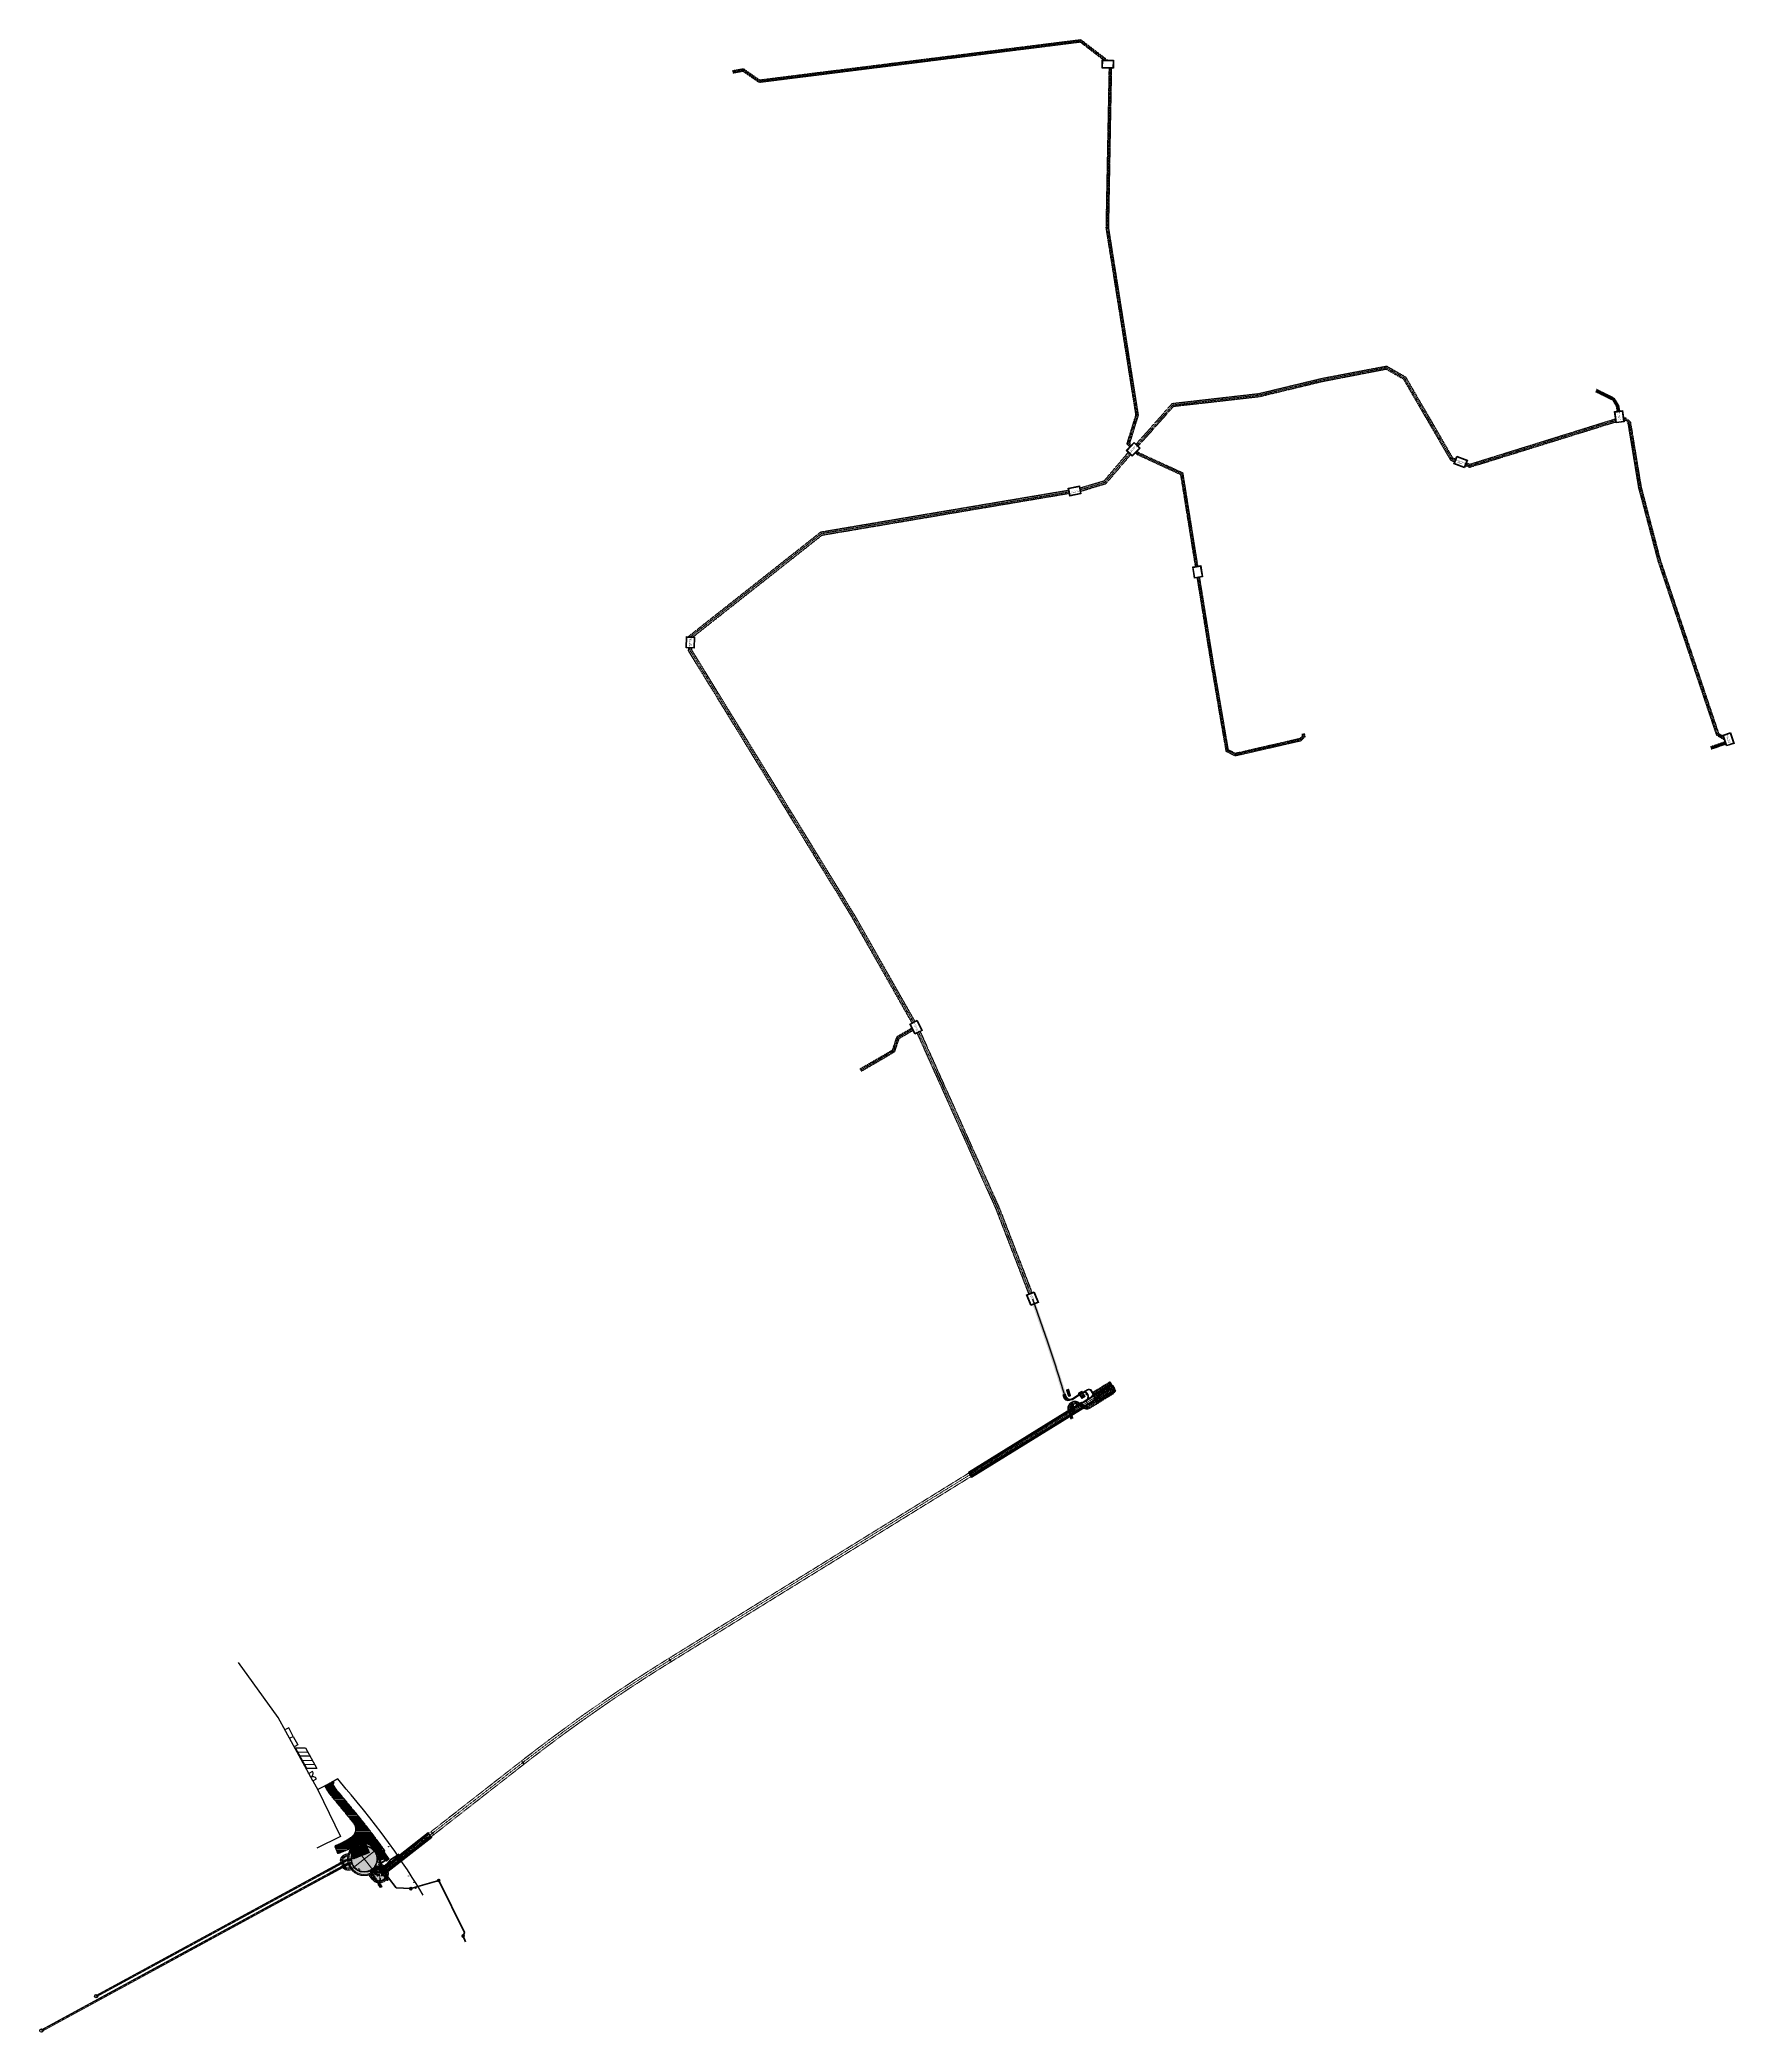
# Model space of a CAD drawing. Header units: metres. Extents: x 2684977 to 2686015, y 1244284 to 1245504.
import ezdxf
from ezdxf.enums import TextEntityAlignment as Align

# ---------------------------------------------------------------- set-up
doc = ezdxf.new("R2010")
doc.units = ezdxf.units.M
doc.header["$MEASUREMENT"] = 0
for name, pattern in [('STRICHL_ENG', [0.3, 0.2, -0.1]), ('STRICHPKT_ENG', [0.4, 0.2, -0.1, 0, -0.1]), ('STRICHPKT_MITTEL', [0.8, 0.5, -0.15, 0, -0.15])]:
    doc.linetypes.add(name, pattern=pattern)
for name, color, linetype, lineweight, true_color in [('1-best. Zaun', 9, 'GRENZE1', 30, 0x808080), ('2-Baum Neu', 1, 'Continuous', 30, 0xff0000), ('2-Bemassung', 1, 'Continuous', 13, 0xff0000), ('2-Beton_Ansicht', 1, 'Continuous', 13, 0xff0000), ('2-Beton_Ansicht_Schraffur Solid', 7, 'Continuous', 0, 0xffd1d1), ('2-Beton_geschnitten', 1, 'Continuous', 30, 0xff0000), ('2-Beton_geschnitten_Schraffur Solid', 7, 'Continuous', 0, 0xff8f8f), ('2-Beton_verdeckt', 1, 'STRICHL_ENG', 13, 0xff0000), ('2-Bohrpfahl Ansicht', 1, 'Continuous', 13, 0xff0000), ('2-Bohrpfahl Schraffur BRV', 7, 'Continuous', 0, 0xffcccc), ('2-Holzbeplankung', 7, 'Continuous', 30, 0xb77f6c), ('2-Oberfläche Kies', 1, 'STRICHL_ENG', 30, 0xff0000), ('2-Parkplatz neu', 1, 'Continuous', 30, 0xff0000), ('2-proj Rücklauf Seewasser', 1, 'Continuous', 13, 0xff0000), ('2-Rohr Achsen', 1, 'STRICHPKT_ENG', 13, 0xff0000), ('2-Rohr Ansicht', 1, 'Continuous', 13, 0xff0000), ('2-Rohr Verdeckt', 1, 'STRICHL_ENG', 13, 0xff0000), ('2-Rohr_Linienführung', 1, 'STRICHPKT_MITTEL', 13, 0xff0000), ('2-Rohr_Schraffur Ansicht', 7, 'Continuous', 0, 0xffe0e0), ('2-Spülbohrung_Stahlrohr', 180, 'Continuous', 0, 0x3f00ff), ('2-Stahlbau', 7, 'Continuous', 13, 0x006edb), ('2-Stahlbau Ansicht Schraffur', 7, 'Continuous', 0, 0xa2b4e2), ('2-Text_Beschriftungen', 1, 'Continuous', 13, 0xff0000), ('2-Treppe Verdeckt', 7, 'STRICHL_ENG', 13, 0x006edb), ('3-BRV 3_Text', 1, 'Continuous', 13, 0xff0000), ('3-BRV Durchleitung Linie', 7, 'Continuous', 13, 0xe699ff), ('3-BRV Durchleitung Schraffur', 7, 'Continuous', 13, 0xf2ccff), ('3-BRV Fussweg Linie', 7, 'STRICHL_ENG', 13, 0x7dff52), ('3-BRV Fussweg Schraffur', 7, 'Continuous', 13, 0xafff94), ('3-BRV Gebäude Linie', 7, 'Continuous', 13, 0x2e00b8), ('3-BRV Gebäude Linie gestrichelt', 1, 'STRICHL_ENG', 13, 0xff0000), ('3-BRV Gebäude Schraffur', 7, 'Continuous', 13, 0xffbdbd), ('3-Darstellung Bewilligt unverändert Schraffur', 7, 'Continuous', 30, 0xe0e0e0), ('5-proj. Elektro Kabelrohrblock', 1, 'Continuous', 30, 0xff0000), ('5-proj. Elektro Kabelrohrblock Schraffur', 1, 'Continuous', 13, 0xff0000), ('5-proj. Entlfüftung Kanal', 1, 'STRICHL_ENG', 30, 0xff0000), ('5-proj. Entlfüftung Leitung', 1, 'STRICHL_ENG', 53, 0xff0000), ('5-proj. Entlüftung Schraffur', 1, 'STRICHL_ENG', 13, 0xff0000), ('5-proj. ERZ Abwasser RW Schacht', 7, 'Continuous', 30, 0xff8000), ('5-proj. ERZ Abwasser SW Leitung', 7, 'Continuous', 53, 0xff8000), ('5-proj. Wasser Leitung', 160, 'WL TAZ._25', 53, 0x003fff)]:
    doc.layers.add(name, color=color, linetype=linetype, lineweight=lineweight, true_color=true_color)
for name, color, linetype, lineweight, transparency in [('2-Verteilnetz Block', 7, 'Continuous', 0, 0.5), ('2-Verteilnetz Graben aussen', 251, 'STRICHL_ENG', 30, 0.5), ('2-Verteilnetz Graben Schacht Text', 251, 'Continuous', 13, 0.5), ('2-Verteilnetz Rohr Achse', 251, 'STRICHPKT_MITTEL', 30, 0.5), ('2-Verteilnetz Schacht', 251, 'Continuous', 30, 0.5)]:
    doc.layers.add(name, color=color, linetype=linetype, lineweight=lineweight, transparency=transparency)
doc.layers.add('2-Verteilnetz Graben Schraffur Solid', color=7, linetype='Continuous', lineweight=0, true_color=0xe0e0e0, transparency=0.5)
doc.layers.add('2-Verteilnetz Schacht_Schraffur Solid', color=7, linetype='Continuous', lineweight=0, true_color=0xe0e0e0, transparency=0.5)
doc.layers.add('3-BRV 1_Block', color=7, linetype='Continuous', lineweight=13)
doc.layers.add('3-Darstellung Bewilligt unverändert', color=1, linetype='Continuous', lineweight=30)
doc.layers.add('Z-Konstruktion', color=6, linetype='Continuous', lineweight=13, true_color=0xff00ff, plot=False)
doc.layers.add('Z-Konstruktion mus', color=6, linetype='Continuous', lineweight=13, true_color=0xff00ff, plot=False)
doc.styles.add('Arial_0-2_200', font='arial.ttf')
doc.styles.add('Style-Arial', font='arial.ttf')
doc.linetypes.add('GRENZE1', pattern='A,0.25,-0.1,[133,ltypeshp.shx,S=0.1,R=0,X=-0.1,Y=0],-0.1,1', length=1.45)
doc.linetypes.add('WL TAZ._25', pattern='A,0.8,-0.25,["+",Style-Arial,S=0.25,R=0,X=-0.1,Y=-0.1233],-0.4', length=1.45)
pattern_1 = [(0, (2685184.56476, 1244395.75633), (0.079375, 0.15875), [0, -0.15875])]

# ---------------------------------------------------------------- blocks, each defined once
blk = doc.blocks.new('Baurechtsvertrag Objekte')
at = {"layer": '3-BRV Durchleitung Schraffur'}
h = blk.add_hatch(color=256, dxfattribs=at)
h.paths.add_polyline_path([(2685186.1, 1244391.7, -0.18004), (2685186, 1244391.2, -0.428588), (2685186.1, 1244390.1), (2685186.2, 1244389.9), (2685188.2, 1244390.1), (2685188.4, 1244390.3), (2685187.3, 1244391.8)])
h.paths.add_polyline_path([(2685182.9, 1244397.3, -0.206789), (2685183.1, 1244396.9, -0.43303), (2685183.8, 1244396.1, -0.2892), (2685184.4, 1244395.6), (2685186.4, 1244393), (2685187.9, 1244394), (2685184.4, 1244398.5)])
at = {"layer": '3-BRV Durchleitung Schraffur', "extrusion": (0, 0, -1)}
h = blk.add_hatch(color=256, dxfattribs=at)
h.paths.add_polyline_path([(-2685186.2, 1244386.7, -0.038183), (-2685186.1, 1244386.7), (-2685186.2, 1244387, 0.198913), (-2685186.2, 1244387.1), (-2685189.2, 1244389.1), (-2685189.3, 1244389), (-2685186.3, 1244387)])
h.paths.add_polyline_path([(-2685186.6, 1244387.5, 0.198913), (-2685186.5, 1244387.5), (-2685186, 1244387.6, -0.038562), (-2685186, 1244387.7), (-2685186.5, 1244387.6), (-2685189.1, 1244389.3), (-2685189.2, 1244389.2)])
h.paths.add_polyline_path([(-2685188.1, 1244389.7, 0.131652), (-2685188, 1244389.7), (-2685186.3, 1244389.4, -0.031154), (-2685186.3, 1244389.5), (-2685188, 1244389.8, -0.127732), (-2685188, 1244389.8), (-2685188.5, 1244390.2), (-2685188.6, 1244390.1)])
blk.add_hatch(color=256, dxfattribs=at).paths.add_polyline_path([(-2685188, 1244385), (-2685190.2, 1244386.8), (-2685190.2, 1244386.8), (-2685192.4, 1244389.3), (-2685196.7, 1244392.2), (-2685196.6, 1244392.2), (-2685192.4, 1244389.4), (-2685192.4, 1244389.3), (-2685190.2, 1244386.8), (-2685188.1, 1244385.1)])
at = {"layer": '3-BRV Durchleitung Schraffur'}
h = blk.add_hatch(color=256, dxfattribs=at)
h.paths.add_polyline_path([(2685190.2, 1244382.8, -0.251748), (2685190.6, 1244382.3), (2685199, 1244388.8, 0.000414), (2685198.6, 1244389.4)])
h.paths.add_polyline_path([(2685197.6, 1244390.9, 0.000414), (2685197.2, 1244391.5), (2685188.8, 1244384.9, -0.259057), (2685189.1, 1244384.2)])
at = {"layer": '3-BRV Durchleitung Schraffur', "extrusion": (0, 0, -1)}
h = blk.add_hatch(color=256, dxfattribs=at)
h.paths.add_polyline_path([(-2685162, 1244387.9, -0.078756), (-2685162.3, 1244387.8, -0.33108), (-2685162.2, 1244386.9), (-2685152.9, 1244381.9), (-2685152.5, 1244382.7)])
h.paths.add_polyline_path([(-2685163.2, 1244384.5), (-2685153.8, 1244379.5), (-2685153.4, 1244380.5), (-2685162.8, 1244385.6, -0.18914), (-2685163.3, 1244385.3, -0.299779)])
at = {"layer": '3-BRV Durchleitung Schraffur'}
for points in [[(2685189.7, 1244377.1), (2685190.2, 1244376.5), (2685190.8, 1244376.9), (2685190.3, 1244377.6), (2685190.3, 1244377.5), (2685190.1, 1244377.7, -0.262254), (2685189.5, 1244377.5), (2685189.7, 1244377.1)], [(2685204, 1244371.7), (2685195.7, 1244372), (2685190.4, 1244378.8, -0.030567), (2685190.3, 1244378.8), (2685195.6, 1244372, 0.246642), (2685195.7, 1244372), (2685204, 1244371.6, 1.082687), (2685205.2, 1244371.7), (2685209.2, 1244372.9), (2685209.2, 1244373), (2685205.2, 1244371.8, 0.797267)], [(2685184, 1244375.4), (2685184.7, 1244374.4), (2685184.6, 1244374.3), (2685186, 1244372.2), (2685186.8, 1244372.8), (2685185.6, 1244374.6), (2685185.6, 1244375.4, -0.054775), (2685185.5, 1244375.2), (2685185.5, 1244374.7), (2685185.4, 1244374.9), (2685185.3, 1244374.8), (2685185.2, 1244375.1, -0.4119), (2685184.3, 1244375.6, -0.124201)]]:
    blk.add_hatch(color=256, dxfattribs=at).paths.add_polyline_path(points)
at = {"layer": '3-BRV Fussweg Schraffur'}
h = blk.add_hatch(dxfattribs=at)
h.set_pattern_fill('ANSI31', color=256, pattern_type=2)
h.set_pattern_definition([(0, (2685163.8966, 1244387.349), (1e-16, 0.625), [])])
h.paths.add_polyline_path([(2685155.5, 1244428.9), (2685169.1, 1244412.3, -0.000352), (2685169.5, 1244411.8, -0.432737), (2685168.3, 1244403.2, -0.060241), (2685158.8, 1244398), (2685158, 1244397.7), (2685159.8, 1244393.1), (2685174.5, 1244398.9, -0.340303), (2685180.9, 1244397, -0.00032), (2685181.3, 1244396.6, -0.003518), (2685184.7, 1244391.8), (2685188.8, 1244394.7, 0.003518), (2685185.3, 1244399.5, 0.011857), (2685173, 1244415.5), (2685159.3, 1244432, -0.048005), (2685157.2, 1244435.2), (2685156.3, 1244436.9), (2685151.9, 1244434.5), (2685152.8, 1244432.8, 0.048005)])
at = {"layer": '3-BRV Gebäude Schraffur'}
blk.add_hatch(color=256, dxfattribs=at).paths.add_polyline_path([(2685183.8, 1244396.1, 0.428588), (2685183.1, 1244396.9, 0.428588), (2685182.3, 1244397.6, 0.428588), (2685181.4, 1244398.2, 0.428588), (2685180.4, 1244398.8, 0.428588), (2685179.4, 1244399.2, 0.428588), (2685178.4, 1244399.5, 0.428588), (2685177.3, 1244399.7, 0.428588), (2685176.3, 1244399.8, 0.428588), (2685175.2, 1244399.7, 0.428588), (2685174.1, 1244399.6, 0.428588), (2685173, 1244399.3, 0.428588), (2685172, 1244398.9, 0.428588), (2685171.1, 1244398.4, 0.428588), (2685170.1, 1244397.9, 0.428588), (2685169.3, 1244397.2, 0.428588), (2685168.5, 1244396.4, 0.428588), (2685167.9, 1244395.5, 0.428588), (2685167.3, 1244394.6, 0.428588), (2685166.8, 1244393.6, 0.428588), (2685166.4, 1244392.6, 0.112742), (2685166.2, 1244392.4, 0.795574), (2685164.7, 1244392.3, 0.7355), (2685163.5, 1244391.6, 0.708105), (2685162.5, 1244390.6, 0.780368), (2685162, 1244389.3, 0.768926), (2685162.3, 1244387.8, 0.626789), (2685162.8, 1244386.6, 0.626789), (2685163.3, 1244385.3, 0.729189), (2685164, 1244384.1, 0.727616), (2685165.2, 1244383.3, 0.635658), (2685166.6, 1244383.1, 0.730636), (2685167.9, 1244383.6, 0.135265), (2685168.3, 1244383.4, 0.428588), (2685169, 1244382.6, 0.428588), (2685169.8, 1244381.9, 0.428588), (2685170.7, 1244381.3, 0.428588), (2685171.7, 1244380.7, 0.428588), (2685172.7, 1244380.3, 0.428588), (2685173.7, 1244380, 0.428588), (2685174.8, 1244379.8, 0.428588), (2685175.9, 1244379.7, 0.428588), (2685177, 1244379.8, 0.428588), (2685178, 1244379.9, 0.428588), (2685179.1, 1244380.2, 0.109069), (2685179.4, 1244380.1, 0.645026), (2685180, 1244378.9, 0.592903), (2685180.8, 1244377.9, 0.603436), (2685181.8, 1244377, 0.714778), (2685183, 1244376.1, 0.725279), (2685184.3, 1244375.6, 0.725279), (2685185.7, 1244375.5, 0.725279), (2685187.1, 1244375.8, 0.725279), (2685188.4, 1244376.5, 0.725279), (2685189.4, 1244377.5, 0.725279), (2685190.1, 1244378.7, 0.725279), (2685190.4, 1244380.1, 0.725279), (2685190.3, 1244381.5, 0.725279), (2685189.9, 1244382.9, 0.724104), (2685189, 1244384, 0.659441), (2685188, 1244385, 0.651607), (2685187, 1244385.8, 0.69857), (2685185.8, 1244386.6, 0.111693), (2685185.7, 1244386.9, 0.428588), (2685185.9, 1244387.9, 0.428588), (2685186.1, 1244389, 0.428588), (2685186.1, 1244390.1, 0.428588), (2685186, 1244391.2, 0.428588), (2685185.8, 1244392.2, 0.428588), (2685185.4, 1244393.3, 0.428588), (2685185, 1244394.3, 0.428588), (2685184.5, 1244395.2, 0.428588)])
at = {"layer": '3-BRV Gebäude Schraffur', "extrusion": (0, 0, -1)}
blk.add_hatch(color=256, dxfattribs=at).paths.add_polyline_path([(-2685189.7, 1244388.5), (-2685191.2, 1244389.6), (-2685188, 1244394.1), (-2685186.5, 1244393)])
at = {"layer": '3-BRV Durchleitung Linie', "flags": 128}
blk.add_lwpolyline([(2685196.6, 1244392.2), (2685196.7, 1244392.2), (2685192.4, 1244389.3), (2685190.2, 1244386.8), (2685190.2, 1244386.8), (2685188, 1244385), (2685188.1, 1244385.1), (2685190.2, 1244386.8), (2685192.4, 1244389.3), (2685192.4, 1244389.4), (2685196.6, 1244392.2)], close=True, dxfattribs=at)
blk.add_lwpolyline([(2685163.2, 1244384.5), (2685153.8, 1244379.5), (2685153.4, 1244380.5), (2685162.8, 1244385.6, 0.18914), (2685163.3, 1244385.3, 0.299779), (2685163.2, 1244384.5)], format="xyb", dxfattribs=at)
at = {"layer": '3-BRV Fussweg Linie', "flags": 128}
blk.add_lwpolyline([(2685169.6, 1244411.6, -0.420095), (2685168.3, 1244403.2, -0.060241), (2685158.8, 1244398), (2685158, 1244397.7), (2685159.8, 1244393.1), (2685174.5, 1244398.9, -0.340303), (2685180.9, 1244397, -0.00032), (2685181.3, 1244396.6, -0.003181), (2685184.4, 1244392.3), (2685184.7, 1244391.8), (2685188.8, 1244394.7, 0.003518), (2685185.3, 1244399.5, 0.011857), (2685173, 1244415.5), (2685159.3, 1244432, -0.048005), (2685157.2, 1244435.2), (2685156.3, 1244436.9), (2685151.9, 1244434.5), (2685152.8, 1244432.8, 0.048005), (2685155.5, 1244428.9), (2685169.1, 1244412.3)], format="xyb", dxfattribs=at)
at = {"layer": '3-BRV Gebäude Linie'}
blk.add_3dface([(2685189.7, 1244388.5), (2685186.5, 1244393), (2685188, 1244394.1), (2685191.2, 1244389.6)], dxfattribs=at)
at = {"layer": '3-BRV Gebäude Linie gestrichelt', "ltscale": 0.4}
blk.add_circle((2685176.1, 1244389.8), 8.15, dxfattribs=at)
for points in [[(2685167.3, 1244395.2), (2685176.9, 1244399.1), (2685179.1, 1244393.7), (2685169.5, 1244389.8)], [(2685171.4, 1244394.8), (2685172.9, 1244392.9), (2685170.6, 1244391), (2685169, 1244393)], [(2685176.5, 1244398.1), (2685172.5, 1244396.6), (2685173, 1244395.5), (2685176.9, 1244397)]]:
    blk.add_3dface(points, dxfattribs=at)
blk = doc.blocks.new('Punkt Oberfläche Einstichstelle')
at = {"color": 0}
for p, q in [((-0.3, -0.3), (0.3, 0.3)), ((0.3, -0.3), (-0.3, 0.3))]:
    blk.add_line(p, q, dxfattribs=at)
blk.add_circle((0, 0), 0.2, dxfattribs=at)
blk = doc.blocks.new('Startschacht_gr')
at = {"layer": '2-Beton_Ansicht_Schraffur Solid', "extrusion": (0, 0, -1)}
h = blk.add_hatch(color=256, dxfattribs=at)
h.paths.add_polyline_path([(3.8, 7.2, -0.00039), (3.9, 7.2), (3.9, 7.2)], flags=0)
h.paths.add_polyline_path([(3.9, 7.2), (3.9, 4.1), (0.3, 4.1), (0.3, 7.2), (3.8, 7.2, 0.258631), (-4.1, 7.1), (-1.2, 7.9), (-0.7, 6.2), (-5.3, 4.8), (-5.6, 5.9, 3.075891)], flags=0)
at = {"layer": '2-Beton_geschnitten_Schraffur Solid', "extrusion": (0, 0, -1)}
h = blk.add_hatch(color=256, dxfattribs=at)
h.paths.add_polyline_path([(0.3, 4.1), (0.3, 7.2), (3.9, 7.2), (3.9, 4.1)])
h.paths.add_polyline_path([(0.6, 4.4), (0.6, 6.9), (3.6, 6.9), (3.6, 4.4)], flags=16)
h = blk.add_hatch(color=256, dxfattribs=at)
h.paths.add_polyline_path([(-5.3, 4.8), (-5.8, 6.5), (-1.2, 7.9), (-0.7, 6.2)])
h.paths.add_polyline_path([(-5.1, 5.2), (-5.5, 6.3), (-1.4, 7.6), (-1.1, 6.4)], flags=16)
h = blk.add_hatch(color=256, dxfattribs=at)
h.paths.add_polyline_path([(-11.8, -9.5), (-12.1, -3.9), (-10.2, -3.8), (-10, -9.4)])
h.paths.add_polyline_path([(-11.6, -9.2), (-11.8, -4.1), (-10.4, -4), (-10.2, -9.2)], flags=16)
at = {"layer": '2-Bohrpfahl Schraffur BRV'}
h = blk.add_hatch(color=256, dxfattribs=at)
h.paths.add_polyline_path([(-7.4, 8.9, 0.7355), (-8.8, 9.2, 0.708105), (-10.2, 9.1, 0.780368), (-11.4, 8.3, 0.768926), (-12.1, 7, 0.626789), (-12.4, 5.7, 0.626789), (-12.8, 4.4, 0.729189), (-13, 3, 0.727616), (-12.5, 1.6, 0.635658), (-11.6, 0.6, 0.730636), (-10.2, 0.1, 0.135265), (-10, -0.2, 0.428588), (-9.9, -1.3, 0.428588), (-9.7, -2.4, 0.428588), (-9.4, -3.4, 0.428588), (-9, -4.4, 0.428588), (-8.5, -5.4, 0.428588), (-7.9, -6.2, 0.428588), (-7.1, -7.1, 0.428588), (-6.3, -7.8, 0.428588), (-5.4, -8.4, 0.428588), (-4.5, -9, 0.428588), (-3.5, -9.4, 0.109069), (-3.3, -9.7, 0.645026), (-3.6, -11, 0.592903), (-3.6, -12.3, 0.603436), (-3.3, -13.6, 0.714778), (-2.9, -15, 0.725279), (-2.2, -16.2, 0.725279), (-1.1, -17.2, 0.725279), (0.1, -17.8, 0.725279), (1.5, -18, 0.725279), (3, -17.9, 0.725279), (4.3, -17.3, 0.725279), (5.4, -16.4, 0.725279), (6.2, -15.3, 0.725279), (6.7, -13.9, 0.724104), (6.7, -12.5, 0.659441), (6.5, -11.1, 0.651607), (6.2, -9.8, 0.69857), (5.7, -8.5, 0.111693), (5.8, -8.2, 0.428588), (6.7, -7.5, 0.428588), (7.4, -6.7, 0.428588), (8.1, -5.9, 0.428588), (8.7, -5, 0.428588), (9.2, -4, 0.428588), (9.6, -3, 0.428588), (9.8, -1.9, 0.428588), (10, -0.9, 0.428588), (10, 0.2, 0.428588), (9.9, 1.3, 0.428588), (9.7, 2.4, 0.428588), (9.4, 3.4, 0.428588), (9, 4.4, 0.428588), (8.5, 5.4, 0.428588), (7.9, 6.2, 0.428588), (7.1, 7.1, 0.428588), (6.3, 7.8, 0.428588), (5.4, 8.4, 0.428588), (4.5, 9, 0.428588), (3.5, 9.4, 0.428588), (2.5, 9.7, 0.428588), (1.4, 9.9, 0.428588), (0.3, 10, 0.428588), (-0.8, 10, 0.428588), (-1.8, 9.9, 0.428588), (-2.9, 9.6, 0.428588), (-3.9, 9.2, 0.428588), (-4.9, 8.8, 0.428588), (-5.8, 8.2, 0.112742), (-6.1, 8.1, 0.795574)])
h.paths.add_polyline_path([(-8.8, 8.5, 0.517084), (-7.6, 8.3, 0.471247), (-6.6, 7.7, 0.064056), (-6.7, 7.5, 0.428588), (-7.4, 6.7, 0.428588), (-8.1, 5.9, 0.428588), (-8.7, 5, 0.428588), (-9.2, 4, 0.428588), (-9.6, 3, 0.428588), (-9.8, 1.9, 0.428588), (-10, 0.9, 0.041502), (-10.1, 0.8, 0.440267), (-11, 1.3, 0.437466), (-11.8, 2.1, 0.39284), (-12.2, 3.1, 0.475519), (-12.2, 4.2, 0.626789), (-11.8, 5.5, 0.626789), (-11.4, 6.8, 0.454779), (-10.9, 7.8, 0.401995), (-10, 8.3, 0.497922)], flags=16)
h.paths.add_polyline_path([(-6.6, 6, 0.365868), (-5.9, 6.7, 0.365868), (-5.2, 7.3, 0.365868), (-4.4, 7.8, 0.365868), (-3.5, 8.2, 0.365868), (-2.6, 8.6, 0.365868), (-1.6, 8.8, 0.365868), (-0.7, 8.9, 0.365868), (0.3, 8.9, 0.365868), (1.3, 8.9, 0.365868), (2.2, 8.7, 0.365868), (3.1, 8.4, 0.365868), (4, 8, 0.365868), (4.9, 7.5, 0.365868), (5.6, 6.9, 0.365868), (6.4, 6.3, 0.365868), (7, 5.6, 0.365868), (7.6, 4.8, 0.365868), (8, 3.9, 0.365868), (8.4, 3, 0.365868), (8.7, 2.1, 0.365868), (8.9, 1.2, 0.365868), (8.9, 0.2, 0.365868), (8.9, -0.8, 0.365868), (8.8, -1.7, 0.365868), (8.5, -2.7, 0.365868), (8.2, -3.6, 0.365868), (7.8, -4.4, 0.365868), (7.2, -5.3, 0.365868), (6.6, -6, 0.365868), (5.9, -6.7, 0.365868), (5.2, -7.3, 0.365868), (4.4, -7.8, 0.365868), (3.5, -8.2, 0.365868), (2.6, -8.6, 0.365868), (1.6, -8.8, 0.365868), (0.7, -8.9, 0.365868), (-0.3, -8.9, 0.365868), (-1.3, -8.9, 0.365868), (-2.2, -8.7, 0.365868), (-3.1, -8.4, 0.365868), (-4, -8, 0.365868), (-4.9, -7.5, 0.365868), (-5.6, -6.9, 0.365868), (-6.4, -6.3, 0.365868), (-7, -5.6, 0.365868), (-7.6, -4.8, 0.365868), (-8, -3.9, 0.365868), (-8.4, -3, 0.365868), (-8.7, -2.1, 0.365868), (-8.9, -1.2, 0.365868), (-8.9, -0.2, 0.365868), (-8.9, 0.8, 0.365868), (-8.8, 1.7, 0.365868), (-8.5, 2.7, 0.365868), (-8.2, 3.6, 0.365868), (-7.8, 4.4, 0.365868), (-7.2, 5.3, 0.365868)], flags=16)
h.paths.add_polyline_path([(-2.5, -9.7, 0.428588), (-1.4, -9.9, 0.428588), (-0.3, -10, 0.428588), (0.8, -10, 0.428588), (1.8, -9.9, 0.428588), (2.9, -9.6, 0.428588), (3.9, -9.2, 0.428588), (4.9, -8.8, 0.067377), (5.1, -8.8, 0.556069), (5.6, -10, 0.600296), (5.9, -11.3, 0.591029), (6.1, -12.6, 0.529045), (6, -13.8, 0.527475), (5.6, -15, 0.527475), (4.9, -16, 0.527475), (3.9, -16.8, 0.527475), (2.8, -17.2, 0.527475), (1.6, -17.4, 0.527475), (0.3, -17.2, 0.527475), (-0.8, -16.6, 0.527475), (-1.7, -15.8, 0.527475), (-2.3, -14.7, 0.539228), (-2.7, -13.5, 0.564687), (-2.7, -12.2, 0.498918), (-2.8, -11, 0.528245), (-2.7, -9.8, 0.070194)], flags=16)
at = {"layer": '2-Stahlbau Ansicht Schraffur'}
for points in [[(-3.6, 4.3), (-3.6, 6.9), (-0.5, 6.9), (-0.5, 4.3)], [(5.1, 5.1), (1, 6.4), (1.4, 7.6), (5.5, 6.4)]]:
    blk.add_hatch(color=256, dxfattribs=at).paths.add_polyline_path(points)
at = {"layer": '2-Stahlbau Ansicht Schraffur', "extrusion": (0, 0, -1)}
h = blk.add_hatch(color=256, dxfattribs=at)
h.paths.add_polyline_path([(-11.6, -9.2), (-11.8, -4.1), (-10.4, -4), (-10.2, -9.2)])
h.paths.add_polyline_path([(-11.7, -7.2), (-11.8, -4.1), (-10.5, -4.1), (-10.3, -7.2)], flags=16)
blk.add_hatch(color=256, dxfattribs=at).paths.add_polyline_path([(2.1, -19.7), (2, -17.7), (2.7, -17.7), (2.8, -19.7)])
at = {"layer": '5-proj. Elektro Kabelrohrblock Schraffur'}
h = blk.add_hatch(dxfattribs=at)
h.set_pattern_fill('DOTS', color=256, pattern_type=2)
h.set_pattern_definition([(0, (2685182.3293, 1244378.50542), (0.079375, 0.15875), [0, -0.15875])])
h.paths.add_polyline_path([(-2.6, -17.4), (-1.9, -17.5), (-1.3, -8, -0.021739), (-2, -7.9)])
at = {"layer": '5-proj. Entlüftung Schraffur'}
h = blk.add_hatch(dxfattribs=at)
h.set_pattern_fill('DOTS', color=256, pattern_type=2)
h.set_pattern_definition(pattern_1)
h.paths.add_polyline_path([(8, 1.7, -0.055688), (8.1, -0.1), (10.2, -0.1), (10.2, -3.8), (11.9, -3.9), (11.9, 1.7)])
h = blk.add_hatch(dxfattribs=at)
h.set_pattern_fill('DOTS', color=256, pattern_type=2)
h.set_pattern_definition(pattern_1)
h.paths.add_polyline_path([(7.3, -3.6, -0.055453), (6.3, -5.2), (9.8, -7.2), (10.1, -7.2), (10.2, -5.3)])
at = {"layer": '2-Beton_Ansicht', "flags": 128}
blk.add_lwpolyline([(3.4, 5.7), (3.4, 6.9, 0.008053), (3.2, 7), (1.4, 7.6)], format="xyb", dxfattribs=at)
at = {"layer": '2-Beton_Ansicht'}
blk.add_circle((0, 0), 8.15, dxfattribs=at)
at = {"layer": '2-Beton_geschnitten'}
for points in [[(-0.3, 4.1), (-3.9, 4.1), (-3.9, 7.2), (-0.3, 7.2)], [(-0.6, 4.4), (-3.6, 4.4), (-3.6, 6.9), (-0.6, 6.9)], [(0.7, 6.2), (1.2, 7.9), (5.8, 6.5), (5.3, 4.8)], [(5.1, 5.2), (1.1, 6.4), (1.4, 7.6), (5.5, 6.3)]]:
    blk.add_3dface(points, dxfattribs=at)
at = {"layer": '2-Beton_verdeckt'}
blk.add_lwpolyline([(-0.6, 4), (-4, 4), (-4, 6.7)], dxfattribs=at)
at = {"layer": '2-Beton_verdeckt', "flags": 128}
for points in [[(1.6, 3.4), (-0.6, 3.4), (-0.6, 8.1, -0.140763), (3.8, 7.2), (3.8, 5.6, -0.414214), (1.6, 3.4)], [(-0.2, 3.8), (1.6, 3.8, 0.414214), (3.4, 5.6), (3.4, 6.9, 0.120722), (-0.2, 7.7), (-0.2, 3.8)]]:
    blk.add_lwpolyline(points, format="xyb", dxfattribs=at)
for points in [[(-0.1, 3.8), (-0.1, 3.4)], [(1, 3.4), (1, 3.8)]]:
    blk.add_lwpolyline(points, dxfattribs=at)
at = {"layer": '2-Beton_verdeckt'}
blk.add_arc((0, 0), 7.75, 94.1437, 60.2983, dxfattribs=at)
blk.add_3dface([(2.9, -18.4), (3.7, -18.4), (3.7, -19.2), (2.9, -19.2)], dxfattribs=at)
at = {"layer": '2-Bohrpfahl Ansicht', "flags": 128}
for points in [[(-6.1, 8.1, 0.795574), (-7.4, 8.9, 0.7355), (-8.8, 9.2, 0.708105), (-10.2, 9.1, 0.780368), (-11.4, 8.3, 0.768926), (-12.1, 7, 0.626789), (-12.4, 5.7, 0.626789), (-12.8, 4.4, 0.729189), (-13, 3, 0.727616), (-12.5, 1.6, 0.635658), (-11.6, 0.6, 0.730636), (-10.2, 0.1)], [(-10.1, 0.8, 0.440267), (-11, 1.3, 0.437466), (-11.8, 2.1, 0.39284), (-12.2, 3.1, 0.475519), (-12.2, 4.2, 0.626789), (-11.8, 5.5, 0.626789), (-11.4, 6.8, 0.454779), (-10.9, 7.8, 0.401995), (-10, 8.3, 0.497922), (-8.8, 8.5, 0.517084), (-7.6, 8.3, 0.471247), (-6.6, 7.7)], [(-6.6, 7.7, 0.064056), (-6.7, 7.5, 0.428588), (-7.4, 6.7, 0.428588), (-8.1, 5.9, 0.428588), (-8.7, 5, 0.428588), (-9.2, 4, 0.428588), (-9.6, 3, 0.428588), (-9.8, 1.9, 0.428588), (-10, 0.9, 0.041502), (-10.1, 0.8)], [(-10.2, 0.1, 0.135265), (-10, -0.2, 0.428588), (-9.9, -1.3, 0.428588), (-9.7, -2.4, 0.428588), (-9.4, -3.4, 0.428588), (-9, -4.4, 0.428588), (-8.5, -5.4, 0.428588), (-7.9, -6.2, 0.428588), (-7.1, -7.1, 0.428588), (-6.3, -7.8, 0.428588), (-5.4, -8.4, 0.428588), (-4.5, -9, 0.428588), (-3.5, -9.4, 0.109069), (-3.3, -9.7)], [(5.7, -8.5, 0.111693), (5.8, -8.2, 0.428588), (6.7, -7.5, 0.428588), (7.4, -6.7, 0.428588), (8.1, -5.9, 0.428588), (8.7, -5, 0.428588), (9.2, -4, 0.428588), (9.6, -3, 0.428588), (9.8, -1.9, 0.428588), (10, -0.9, 0.428588), (10, 0.2, 0.428588), (9.9, 1.3, 0.428588), (9.7, 2.4, 0.428588), (9.4, 3.4, 0.428588), (9, 4.4, 0.428588), (8.5, 5.4, 0.428588), (7.9, 6.2, 0.428588), (7.1, 7.1, 0.428588), (6.3, 7.8, 0.428588), (5.4, 8.4, 0.428588), (4.5, 9, 0.428588), (3.5, 9.4, 0.428588), (2.5, 9.7, 0.428588), (1.4, 9.9, 0.428588), (0.3, 10, 0.428588), (-0.8, 10, 0.428588), (-1.8, 9.9, 0.428588), (-2.9, 9.6, 0.428588), (-3.9, 9.2, 0.428588), (-4.9, 8.8, 0.428588), (-5.8, 8.2, 0.112742), (-6.1, 8.1)], [(-3.3, -9.7, 0.645026), (-3.6, -11, 0.592903), (-3.6, -12.3, 0.603436), (-3.3, -13.6, 0.714778), (-2.9, -15, 0.725279), (-2.2, -16.2, 0.725279), (-1.1, -17.2, 0.725279), (0.1, -17.8, 0.725279), (1.5, -18, 0.725279), (3, -17.9, 0.725279), (4.3, -17.3, 0.725279), (5.4, -16.4, 0.725279), (6.2, -15.3, 0.725279), (6.7, -13.9, 0.724104), (6.7, -12.5, 0.659441), (6.5, -11.1, 0.651607), (6.2, -9.8, 0.69857), (5.7, -8.5)], [(5.1, -8.8, 0.556069), (5.6, -10, 0.600296), (5.9, -11.3, 0.591029), (6.1, -12.6, 0.529045), (6, -13.8, 0.527475), (5.6, -15, 0.527475), (4.9, -16, 0.527475), (3.9, -16.8, 0.527475), (2.8, -17.2, 0.527475), (1.6, -17.4, 0.527475), (0.3, -17.2, 0.527475), (-0.8, -16.6, 0.527475), (-1.7, -15.8, 0.527475), (-2.3, -14.7, 0.539228), (-2.7, -13.5, 0.564687), (-2.7, -12.2, 0.498918), (-2.8, -11, 0.528245), (-2.7, -9.8)], [(-2.7, -9.8, 0.070194), (-2.5, -9.7, 0.428588), (-1.4, -9.9, 0.428588), (-0.3, -10, 0.428588), (0.8, -10, 0.428588), (1.8, -9.9, 0.428588), (2.9, -9.6, 0.428588), (3.9, -9.2, 0.428588), (4.9, -8.8, 0.067377), (5.1, -8.8)]]:
    blk.add_lwpolyline(points, format="xyb", dxfattribs=at)
at = {"layer": '2-Holzbeplankung', "linetype": 'STRICHPKT_ENG', "ltscale": 0.5}
blk.add_3dface([(-3.5, 9.7), (6.4, 6.8), (4.8, 1.2), (-5.1, 4.1)], dxfattribs=at)
at = {"layer": '2-Rohr Achsen'}
for points in [[(-7.4, 2.4), (-9.4, 3.6, 0.089784), (-9.9, 3.8), (-14.2, 4.5)], [(-0.2, -7.7), (-0.2, -11.5, 0.198912), (0.1, -12.2), (2.1, -14.2, 0.198912), (2.8, -14.5), (7.8, -14.5)], [(1.3, -7.6), (1.3, -10.9, 0.414102), (2.4, -12), (7.8, -12)]]:
    blk.add_lwpolyline(points, format="xyb", dxfattribs=at)
at = {"layer": '2-Rohr Achsen', "flags": 128}
blk.add_lwpolyline([(-6.3, 4.4), (-9.3, 6.1, 0.089784), (-9.7, 6.3), (-13.8, 7)], format="xyb", dxfattribs=at)
at = {"layer": '2-Rohr Achsen'}
for points in [[(3.1, -18.4), (3.1, -12)], [(3.6, -18.4), (3.6, -14.5)]]:
    blk.add_lwpolyline(points, dxfattribs=at)
at = {"layer": '2-Rohr Ansicht', "flags": 128}
for points in [[(-7.5, 1.9), (-9.7, 3.1, 0.089784), (-10, 3.3), (-14.3, 4)], [(-7.2, 3), (-9.1, 4.1, 0.089784), (-9.8, 4.3), (-14.1, 5.1)], [(-6.6, 4.1), (-9.5, 5.8, 0.089784), (-9.8, 5.9), (-13.8, 6.5)], [(-6.1, 4.8), (-9.1, 6.5, 0.089784), (-9.6, 6.7), (-13.7, 7.4)], [(-0.6, -7.7), (-0.6, -11.5, 0.198912), (-0.2, -12.5), (1.8, -14.5, 0.198442), (2.8, -14.9), (7.8, -14.9)], [(0.2, -7.7), (0.2, -11.5, 0.198912), (0.4, -11.9), (2.4, -13.9, 0.198912), (2.8, -14.1), (7.8, -14.1)], [(0.9, -7.7), (0.9, -10.9, 0.414102), (2.4, -12.4), (7.8, -12.4)], [(1.7, -7.6), (1.7, -10.9, 0.414102), (2.4, -11.6), (7.8, -11.6)]]:
    blk.add_lwpolyline(points, format="xyb", dxfattribs=at)
at = {"layer": '2-Rohr Verdeckt'}
for points in [[(-7.5, 1.9), (-9.6, 3.2, 0.089784), (-10, 3.3), (-14.3, 4)], [(-7.2, 2.9), (-9.1, 4, 0.089784), (-9.8, 4.3), (-14.1, 5)], [(-6.6, 4.1), (-9.5, 5.8, 0.089784), (-9.8, 5.9), (-13.8, 6.6)], [(-6.1, 4.8), (-9.1, 6.5, 0.089784), (-9.6, 6.7), (-13.7, 7.4)], [(-0.5, -7.7), (-0.5, -11.5, 0.198912), (-0.1, -12.5), (1.8, -14.4, 0.198425), (2.8, -14.8), (7.8, -14.8)], [(0.2, -7.7), (0.2, -11.5, 0.198912), (0.4, -12), (2.3, -13.9, 0.198912), (2.8, -14.1), (7.8, -14.1)], [(1, -7.7), (1, -10.9, 0.414102), (2.4, -12.3), (7.8, -12.3)], [(1.7, -7.6), (1.7, -10.9, 0.414102), (2.4, -11.7), (7.8, -11.7)]]:
    blk.add_lwpolyline(points, format="xyb", dxfattribs=at)
for points in [[(3, -18.4), (3, -12.4)], [(3.1, -18.4), (3.1, -12.3)], [(3.2, -18.4), (3.2, -12.3)], [(3.2, -18.4), (3.2, -12.4)], [(3.4, -18.4), (3.4, -14.9)], [(3.5, -18.4), (3.5, -14.8)], [(3.6, -18.4), (3.6, -14.8)], [(3.7, -18.4), (3.7, -14.9)]]:
    blk.add_lwpolyline(points, dxfattribs=at)
for centre in [(-6.3, -2.7), (-6.3, -3.4)]:
    blk.add_circle(centre, 0.162, dxfattribs=at)
at = {"layer": '2-Stahlbau'}
for p, q in [((-2, -17.7), (-2.8, -19.7)), ((-2.7, -17.7), (-2.1, -19.7))]:
    blk.add_line(p, q, dxfattribs=at)
at = {"layer": '2-Stahlbau', "flags": 128}
for points in [[(-3.6, 4.3), (-2.1, 6.9), (-0.5, 4.3)], [(-3.6, 6.9), (-3.6, 4.3), (-0.6, 4.3), (-0.6, 6.9)], [(-3.6, 6.9), (-0.5, 6.9), (-0.5, 4.3), (-3.6, 4.3)], [(1, 6.4), (3.5, 7), (5.1, 5.1)]]:
    blk.add_lwpolyline(points, dxfattribs=at)
at = {"layer": '2-Stahlbau'}
for centre, radius in [((11, -6.5), 0.601), ((11, -6.5), 0.499), ((11.1, -5.3), 0.55), ((11.1, -5.3), 0.4), ((11.4, -4.4), 0.32), ((11.4, -4.4), 0.25)]:
    blk.add_circle(centre, radius, dxfattribs=at)
for points in [[(5.1, 5.1), (1, 6.4), (1.4, 7.6), (5.5, 6.4)], [(10.5, -4.1), (11.8, -4.1), (11.7, -7.2), (10.3, -7.2)], [(-2.7, -17.7), (-2, -17.7), (-2.1, -19.7), (-2.8, -19.7)]]:
    blk.add_3dface(points, dxfattribs=at)
at = {"layer": '2-Treppe Verdeckt'}
for p, q in [((1, 6.4), (-0.1, 6.4)), ((1, 6.2), (-0.1, 6.2)), ((1.1, 5), (1.5, 3.8)), ((1.7, 7.5), (1.4, 6.3)), ((1.4, 5.1), (1.7, 3.9)), ((2, 7.4), (1.6, 6.2)), ((1.6, 5.1), (2, 4)), ((1.6, 3.8), (1.6, 3.8)), ((1.7, 6), (1.8, 7.4)), ((2.2, 7.3), (1.9, 6.2)), ((1.9, 5.2), (2.3, 4.1)), ((2.5, 7.2), (2.2, 6.1)), ((2.2, 5.3), (2.5, 4.2)), ((2.8, 7.1), (2.4, 6)), ((3, 7.1), (2.7, 5.9)), ((3.3, 7), (3, 5.8)), ((3.6, 6.9), (3.2, 5.8)), ((3.9, 6.8), (3.5, 5.7)), ((4.1, 6.7), (3.8, 5.6)), ((4.4, 6.7), (4, 5.5)), ((4.7, 6.6), (4.3, 5.4)), ((4.9, 6.5), (4.6, 5.3)), ((5.2, 6.4), (4.8, 5.3))]:
    blk.add_line(p, q, dxfattribs=at)
for points in [[(1.4, 7.6), (1.3, 7.6, 0.046393), (-0.1, 7.7), (-0.1, 3.8), (1.4, 3.8), (2.8, 4.3, 0.213457), (3.4, 5.6), (3.4, 5.7)], [(1.3, 7), (1.2, 7, 0.50419), (0.4, 6.4), (0.4, 5, 0.50419), (1.2, 4.4), (2.4, 4.8, 0.329619), (2.8, 5.3)]]:
    blk.add_lwpolyline(points, format="xyb", dxfattribs=at)
at = {"layer": '2-Treppe Verdeckt', "linetype": 'Continuous', "flags": 128}
for points in [[(0.4, 6.2), (0.4, 6.4), (0.6, 6.3), (0.3, 6.3), (0.4, 6.4)], [(1.3, 7), (5.3, 5.8), (5.1, 5.6), (5.2, 5.9), (5.3, 5.8)], [(2.4, 4.7), (1.3, 4.4), (1.3, 4.6), (1.4, 4.3), (1.3, 4.4)], [(5.3, 5.8), (5, 5.7), (5.1, 6), (5.3, 5.8)]]:
    blk.add_lwpolyline(points, dxfattribs=at)
at = {"layer": '2-Treppe Verdeckt'}
for points in [[(1.1, 6.4), (1, 6.4), (1, 5), (2.2, 5.3), (2.2, 6.1)], [(2.8, 5.3), (2.8, 5.9)]]:
    blk.add_lwpolyline(points, dxfattribs=at)
at = {"layer": '2-Treppe Verdeckt', "linetype": 'Continuous'}
for centre, radius in [((0.4, 6.2), 0.05), ((1.3, 7), 0.075), ((1.3, 7), 0.05), ((2.4, 4.7), 0.05)]:
    blk.add_circle(centre, radius, dxfattribs=at)
at = {"layer": '3-Darstellung Bewilligt unverändert', "lineweight": 30}
for points in [[(10, -9.4), (10.2, -3.8), (12.1, -3.9), (11.8, -9.5)], [(10.2, -9.2), (10.4, -4), (11.8, -4.1), (11.6, -9.2)]]:
    blk.add_3dface(points, dxfattribs=at)
at = {"layer": '5-proj. Elektro Kabelrohrblock', "linetype": 'STRICHL_ENG'}
for p, q in [((-1.9, -7.5), (-2.6, -17.4)), ((-1.9, -17.5), (-1.2, -7.6))]:
    blk.add_line(p, q, dxfattribs=at)
at = {"layer": '5-proj. Elektro Kabelrohrblock'}
blk.add_3dface([(-2.8, -17.4), (-1.8, -17.5), (-2, -20), (-3, -19.9)], dxfattribs=at)
at = {"layer": '5-proj. Entlfüftung Kanal'}
for p, q in [((6.9, -3.4), (10.2, -5.3)), ((6.9, -3.6), (10.1, -5.5))]:
    blk.add_line(p, q, dxfattribs=at)
for points in [[(11.9, -3.9), (11.9, 1.7), (7.6, 1.7)], [(11.8, -3.9), (11.8, 1.6), (7.6, 1.6)], [(7.7, 0.1), (10.3, 0.1), (10.3, -3.8)], [(10.1, -7.2), (9.8, -7.2), (6, -4.9)], [(10.1, -7), (9.9, -7), (6.1, -4.8)], [(7.7, -0.1), (10.2, -0.1), (10.2, -3.8)]]:
    blk.add_lwpolyline(points, dxfattribs=at)
at = {"layer": '5-proj. Entlfüftung Leitung'}
for points in [[(4.2, -9.6), (3.9, -9.2), (2.9, -7.2)], [(4.9, -6), (6.9, -8.2), (10, -8.4)], [(5.7, -5.3), (9.4, -7.4), (10.1, -7.4)]]:
    blk.add_lwpolyline(points, dxfattribs=at)
at = {"layer": '5-proj. ERZ Abwasser RW Schacht'}
for centre, radius in [((4.6, -10), 0.55), ((4.6, -10), 0.6), ((4.6, -9.9), 0.45)]:
    blk.add_circle(centre, radius, dxfattribs=at)
at = {"layer": '5-proj. ERZ Abwasser SW Leitung', "flags": 128}
for points in [[(4.3, -10.5), (-2, -17.9)], [(4, -10.1), (3.8, -10.2), (3.2, -9.8), (2.5, -7.3)], [(4.6, -10.5), (4.5, -26), (11.3, -31.9)], [(10, -8.7), (6.3, -8.4), (4.9, -9.6)]]:
    blk.add_lwpolyline(points, dxfattribs=at)
at = {"layer": '5-proj. Wasser Leitung'}
blk.add_lwpolyline([(18.6, -10.8), (12.6, -10.4), (9.3, -11), (2.9, -11.1), (2.2, -7.4)], dxfattribs=at)
at = {"layer": 'Z-Konstruktion'}
for p, q in [((-0.2, 6.4), (1, 6.4)), ((1, 6.2), (-0.2, 6.2)), ((-1.6, -7.6), (-2.4, -18.7))]:
    blk.add_line(p, q, dxfattribs=at)
at = {"layer": 'Z-Konstruktion', "flags": 128}
for points in [[(-5.7, 8.5, 0.355736), (-12.1, 8.6), (-13.6, 3.1, 0.272404), (-10.2, -0.4)], [(-5.8, 7.6, 0.377711), (-11.4, 8.1), (-12.8, 3.1, 0.296539), (-9.5, 0.2)], [(6.1, -8.3, -0.026538), (6.4, -9, -0.043781), (6.7, -10.2), (7.1, -11.9, -1.043968), (-3.8, -13.6), (-3.9, -12.3, -0.062015), (-3.9, -10.3, -0.022764), (-3.7, -9.5)], [(5.1, -8), (5.1, -8.1, -0.047832), (5.7, -9.2, -0.043781), (6, -10.3), (6.4, -12.1, -1.043968), (-3, -13.5), (-3.2, -12.2, -0.062015), (-3.1, -10.4, -0.041694), (-2.9, -9.2), (-2.8, -9.1)]]:
    blk.add_lwpolyline(points, format="xyb", dxfattribs=at)
at = {"layer": 'Z-Konstruktion'}
for radius in [10.2, 9.5]:
    blk.add_circle((0, 0), radius, dxfattribs=at)
at = {"layer": 'Z-Konstruktion mus'}
for p, q in [((9.5, 0), (-9.5, 0)), ((1.1, 6.4), (1.5, 7.6)), ((2.2, 6.1), (1.1, 6.4)), ((1.4, 6.3), (1.7, 7.5)), ((1.6, 6.2), (2, 7.4)), ((1.9, 6.2), (2.3, 7.3)), ((2.2, 6.1), (2.5, 7.2))]:
    blk.add_line(p, q, dxfattribs=at)
at = {"layer": 'Z-Konstruktion mus', "flags": 128}
blk.add_lwpolyline([(0, 9.5), (0, -13.2), (5.8, -13.2)], dxfattribs=at)
at = {"layer": 'Z-Konstruktion mus'}
blk.add_circle((0, 0), 9.5, dxfattribs=at)
at = {"layer": '2-Bemassung', "rotation": 359.7648708891358}
blk.add_blockref('Punkt Oberfläche Einstichstelle', (0, 0), dxfattribs=at)
at = {"layer": 'Z-Konstruktion mus', "rotation": 359.7648708891358}
blk.add_blockref('Punkt Oberfläche Einstichstelle', (0, -13.2), dxfattribs=at)
blk = doc.blocks.new('ColumnText')
at = {"layer": '2-Verteilnetz Graben Schacht Text', "style": 'Style-Arial'}
for s, p in [('Abzweigerschacht', (2685645.2, 1245251.2)), ('Projektierter', (2685645.3, 1245252.4))]:
    blk.add_text(s, height=0.5, rotation=45.9838, dxfattribs=at).set_placement(p, align=Align.TOP_LEFT)
blk = doc.blocks.new('ColumnText_1')
at = {"layer": '2-Verteilnetz Graben Schacht Text', "style": 'Style-Arial'}
for s, p in [('Abzweigerschacht', (2685513.5, 1244902)), ('5.00m x 7.00m', (2685513, 1244901.1))]:
    blk.add_text(s, height=0.5, rotation=296.4503, dxfattribs=at).set_placement(p, align=Align.TOP_LEFT)
blk = doc.blocks.new('ColumnText_2')
at = {"layer": '2-Verteilnetz Graben Schacht Text', "style": 'Style-Arial'}
for s, p in [('Projektierter', (2685944.4, 1245271.2)), ('Abzweigerschacht', (2685945.4, 1245270.4))]:
    blk.add_text(s, height=0.5, rotation=97.7529, dxfattribs=at).set_placement(p, align=Align.TOP_LEFT)
blk = doc.blocks.new('ColumnText_3')
at = {"layer": '2-Verteilnetz Graben Schacht Text', "style": 'Style-Arial'}
for s, p in [('Projektierter', (2686011.7, 1245073.5)), ('Abzweigerschacht', (2686012.8, 1245072.9))]:
    blk.add_text(s, height=0.5, rotation=108.1522, dxfattribs=at).set_placement(p, align=Align.TOP_LEFT)
blk = doc.blocks.new('ColumnText_4')
at = {"layer": '2-Verteilnetz Graben Schacht Text', "style": 'Style-Arial'}
for s, p in [('Abzweigerschacht', (2685375.1, 1245132.3)), ('5.00m x 7.00m', (2685375.9, 1245132.8))]:
    blk.add_text(s, height=0.5, rotation=87.7442, dxfattribs=at).set_placement(p, align=Align.TOP_LEFT)
blk = doc.blocks.new('ColumnText_5')
at = {"layer": '2-Verteilnetz Graben Schacht Text', "style": 'Style-Arial'}
for s, p in [('Abzweigerschacht', (2685608.5, 1245226.7)), ('Projektierter', (2685609.3, 1245227.7))]:
    blk.add_text(s, height=0.5, rotation=10.6761, dxfattribs=at).set_placement(p, align=Align.TOP_LEFT)
blk = doc.blocks.new('ColumnText_6')
at = {"layer": '2-Verteilnetz Graben Schacht Text', "style": 'Style-Arial'}
for s, p in [('Abzweigerschacht', (2685850.4, 1245244.4)), ('Projektierter', (2685849.2, 1245243.9))]:
    blk.add_text(s, height=0.5, rotation=158.7603, dxfattribs=at).set_placement(p, align=Align.TOP_LEFT)
blk = doc.blocks.new('ColumnText_7')
at = {"layer": '2-Verteilnetz Graben Schacht Text', "style": 'Style-Arial'}
for s, p in [('5.00m x 7.00m', (2685584.6, 1244734.9)), ('Abzweigerschacht', (2685585.1, 1244735.7))]:
    blk.add_text(s, height=0.5, rotation=291.4354, dxfattribs=at).set_placement(p, align=Align.TOP_LEFT)
blk = doc.blocks.new('Verteilnetz proj')
at = {"layer": '2-Verteilnetz Graben Schraffur Solid'}
h = blk.add_hatch(color=256, dxfattribs=at)
h.paths.add_polyline_path([(2685418, 1245477.9), (2685408.2, 1245484.7), (2685401.9, 1245483.6), (2685401.6, 1245485), (2685408.5, 1245486.2), (2685418.4, 1245479.3), (2685615.2, 1245504), (2685631.4, 1245491.6), (2685629.6, 1245491.7), (2685629, 1245491.7), (2685614.8, 1245502.6)])
h.paths.add_polyline_path([(2685633.3, 1245450.6), (2685631.9, 1245450.6), (2685632.6, 1245486.6), (2685634, 1245486.6)])
h.paths.add_polyline_path([(2685645.2, 1245254.8), (2685643.4, 1245256.5), (2685648.9, 1245274.3), (2685630.7, 1245388.7), (2685631.9, 1245450.6), (2685633.3, 1245450.6), (2685632.2, 1245388.8), (2685650.4, 1245274.2), (2685645.1, 1245257), (2685646.2, 1245255.9)], flags=16)
for points in [[(2685844.1, 1245245.6), (2685841.7, 1245246.5), (2685812.7, 1245296.3), (2685802.1, 1245302.4), (2685763.3, 1245294.9), (2685724.7, 1245285.6), (2685672, 1245279.6), (2685650.2, 1245255.1), (2685649, 1245256.4), (2685671.1, 1245281.3), (2685724.4, 1245287.4), (2685763, 1245296.7), (2685802.4, 1245304.2), (2685814, 1245297.6), (2685842.9, 1245247.9), (2685844.7, 1245247.3)], [(2685853.4, 1245242.3), (2685850.7, 1245243.3), (2685851.3, 1245244.9), (2685853.5, 1245244.1), (2685942.7, 1245271.9), (2685942.9, 1245270.1)], [(2686009.4, 1245075.3), (2686004.5, 1245078.2), (2685968.6, 1245185), (2685956.7, 1245230), (2685950.3, 1245269.1), (2685948.5, 1245271), (2685947.8, 1245270.9), (2685947.6, 1245272.4), (2685949.1, 1245272.6), (2685951.8, 1245269.8), (2685958.3, 1245230.3), (2685970.1, 1245185.4), (2686005.8, 1245079.2), (2686008.6, 1245077.5)], [(2685377.6, 1245138.4), (2685374.6, 1245138.5), (2685455.8, 1245202.6), (2685551.9, 1245218.8), (2685552.2, 1245216.9), (2685456.6, 1245200.7)], [(2685511.7, 1244901.9), (2685474.8, 1244966.9), (2685374.8, 1245129.7), (2685374.9, 1245131.5), (2685376.8, 1245131.4), (2685376.8, 1245130.2), (2685476.5, 1244967.9), (2685513.5, 1244902.8)], [(2686001.3, 1245069.5), (2686000.8, 1245070.9), (2686009.8, 1245074), (2686010.2, 1245072.6)], [(2685480.6, 1244872.3), (2685479.8, 1244873.7), (2685499.8, 1244885.3), (2685502.5, 1244893.5), (2685511.6, 1244898.8), (2685512.3, 1244897.4), (2685503.8, 1244892.4), (2685501.1, 1244884.3)], [(2685583.2, 1244735.8), (2685563.2, 1244787.6), (2685514.8, 1244895.6), (2685515.7, 1244896.1), (2685564.2, 1244788), (2685584.2, 1244736.2)], [(2685584.2, 1244736.2), (2685564.2, 1244788), (2685515.7, 1244896.1), (2685516.7, 1244896.5), (2685565.2, 1244788.4), (2685585.2, 1244736.6)], [(2685610.3, 1244659.6), (2685608.6, 1244665, -0.414214), (2685610.3, 1244668.3), (2685610.8, 1244668.4, -0.198912), (2685612.7, 1244668.2), (2685617, 1244666, 0.265218), (2685620.9, 1244666.1), (2685635, 1244674.9, 0.414214), (2685635.8, 1244678.1), (2685635.3, 1244679, 0.414214), (2685632.3, 1244679.7), (2685632.1, 1244679.6), (2685632.6, 1244678.8), (2685632.8, 1244678.9, -0.414214), (2685634.5, 1244678.5), (2685635, 1244677.6, -0.414214), (2685634.7, 1244676.3), (2685620.2, 1244667.3, -0.265218), (2685617.6, 1244667.2), (2685613.4, 1244669.5, 0.198912), (2685610.3, 1244669.8), (2685609.9, 1244669.6, 0.414214), (2685607.3, 1244664.6), (2685609, 1244659.2)]]:
    blk.add_hatch(color=256, dxfattribs=at).paths.add_polyline_path(points)
h = blk.add_hatch(color=256, dxfattribs=at)
h.paths.add_polyline_path([(2685944.5, 1245276.6), (2685944, 1245279.7), (2685941.5, 1245283.9), (2685930.8, 1245289.2), (2685931.1, 1245289.9), (2685942, 1245284.4), (2685944.7, 1245280), (2685945.3, 1245276.7)])
h.paths.add_polyline_path([(2685943.8, 1245276.5), (2685943.3, 1245279.5), (2685941, 1245283.3), (2685930.4, 1245288.5), (2685930.8, 1245289.2), (2685941.5, 1245283.9), (2685944, 1245279.7), (2685944.5, 1245276.6)], flags=16)
h = blk.add_hatch(color=256, dxfattribs=at)
h.paths.add_polyline_path([(2685614.8, 1245227.5), (2685614.5, 1245229.5), (2685629.5, 1245234), (2685644.1, 1245251.3), (2685645.6, 1245249.9), (2685630.6, 1245232.3)])
h.paths.add_polyline_path([(2685552.2, 1245216.9), (2685551.9, 1245218.8), (2685607.6, 1245228.2), (2685607.9, 1245226.3)])
h = blk.add_hatch(color=256, dxfattribs=at)
h.paths.add_polyline_path([(2685709.6, 1245065.4), (2685704.2, 1245068.2), (2685694.5, 1245124.9), (2685686.5, 1245174.5), (2685687.9, 1245174.8), (2685695.9, 1245125.1), (2685705.5, 1245069.1), (2685709.8, 1245066.9), (2685749.1, 1245075.9), (2685750.8, 1245077.5), (2685750.6, 1245079), (2685751.9, 1245079.2), (2685752.4, 1245077), (2685749.8, 1245074.6)])
h.paths.add_polyline_path([(2685685.4, 1245181.5), (2685676.4, 1245237.6), (2685649.8, 1245249.9), (2685648.5, 1245251), (2685649.5, 1245252), (2685650.6, 1245251.1), (2685677.7, 1245238.6), (2685686.8, 1245181.7)])
at = {"layer": '2-Verteilnetz Graben Schraffur Solid', "extrusion": (0, 0, -1)}
blk.add_hatch(color=256, dxfattribs=at).paths.add_polyline_path([(-2685614.4, 1244673.7), (-2685610.4, 1244671.2, 0.066412), (-2685609.6, 1244670.8), (-2685608.4, 1244670.5, 0.410218), (-2685604.4, 1244672.6, -0.003471), (-2685598.5, 1244691.5, -0.002778), (-2685593.6, 1244706.3), (-2685585.6, 1244729.2), (-2685587.5, 1244730), (-2685595.6, 1244707, 0.00278), (-2685600.5, 1244692.2, 0.003471), (-2685606.5, 1244673.2, -0.410218), (-2685609.2, 1244671.7), (-2685609.3, 1244671.7, -0.066412), (-2685609.9, 1244672), (-2685613.9, 1244674.5)])
at = {"layer": '2-Verteilnetz Schacht_Schraffur Solid'}
h = blk.add_hatch(color=256, dxfattribs=at)
h.paths.add_polyline_path([(2685635.1, 1245486.6), (2685628.1, 1245486.7), (2685628.2, 1245491.7), (2685635.2, 1245491.6)])
h.paths.add_polyline_path([(2685634.8, 1245486.9), (2685628.4, 1245487), (2685628.5, 1245491.4), (2685634.9, 1245491.3)], flags=16)
h = blk.add_hatch(color=256, dxfattribs=at)
h.paths.add_polyline_path([(2685943, 1245269.4), (2685942.1, 1245276.3), (2685947, 1245277), (2685947.9, 1245270)])
h.paths.add_polyline_path([(2685943.3, 1245269.7), (2685942.4, 1245276), (2685946.7, 1245276.6), (2685947.6, 1245270.3)], flags=16)
h = blk.add_hatch(color=256, dxfattribs=at)
h.paths.add_polyline_path([(2685646.5, 1245249), (2685642.9, 1245252.5), (2685647.8, 1245257.5), (2685651.4, 1245254)])
h.paths.add_polyline_path([(2685646.5, 1245249.4), (2685643.4, 1245252.5), (2685647.8, 1245257.1), (2685651, 1245254)], flags=16)
h = blk.add_hatch(color=256, dxfattribs=at)
h.paths.add_polyline_path([(2685850.1, 1245241.8), (2685843.6, 1245244.3), (2685845.4, 1245249), (2685851.9, 1245246.5)])
h.paths.add_polyline_path([(2685849.9, 1245242.2), (2685844, 1245244.5), (2685845.6, 1245248.6), (2685851.5, 1245246.3)], flags=16)
h = blk.add_hatch(color=256, dxfattribs=at)
h.paths.add_polyline_path([(2685608.3, 1245224.6), (2685607.3, 1245229.5), (2685614.2, 1245230.8), (2685615.1, 1245225.9)])
h.paths.add_polyline_path([(2685608.5, 1245224.9), (2685607.7, 1245229.3), (2685614, 1245230.4), (2685614.8, 1245226.1)], flags=16)
h = blk.add_hatch(color=256, dxfattribs=at)
h.paths.add_polyline_path([(2685684.8, 1245174.3), (2685683.7, 1245181.2), (2685688.6, 1245182), (2685689.7, 1245175.1)])
h.paths.add_polyline_path([(2685685, 1245174.6), (2685684, 1245180.9), (2685688.3, 1245181.6), (2685689.4, 1245175.3)], flags=16)
h = blk.add_hatch(color=256, dxfattribs=at)
h.paths.add_polyline_path([(2685378.3, 1245131.4), (2685373.3, 1245131.6), (2685373.6, 1245138.6), (2685378.5, 1245138.4)])
h.paths.add_polyline_path([(2685378, 1245131.7), (2685373.6, 1245131.9), (2685373.8, 1245138.2), (2685378.2, 1245138.1)], flags=16)
h = blk.add_hatch(color=256, dxfattribs=at)
h.paths.add_polyline_path([(2686010.6, 1245071.5), (2686008.4, 1245078.1), (2686013.2, 1245079.7), (2686015.4, 1245073.1)])
h.paths.add_polyline_path([(2686010.8, 1245071.9), (2686008.8, 1245078), (2686013, 1245079.3), (2686015, 1245073.2)], flags=16)
h = blk.add_hatch(color=256, dxfattribs=at)
h.paths.add_polyline_path([(2685513.5, 1244895), (2685510.4, 1244901.2), (2685514.9, 1244903.5), (2685518, 1244897.2)])
h.paths.add_polyline_path([(2685513.6, 1244895.4), (2685510.8, 1244901.1), (2685514.7, 1244903.1), (2685517.6, 1244897.3)], flags=16)
h = blk.add_hatch(color=256, dxfattribs=at)
h.paths.add_polyline_path([(2685584.4, 1244728.8), (2685581.8, 1244735.3), (2685586.5, 1244737.1), (2685589.1, 1244730.6)])
h.paths.add_polyline_path([(2685584.6, 1244729.2), (2685582.2, 1244735.1), (2685586.3, 1244736.7), (2685588.7, 1244730.8)], flags=16)
at = {"layer": '2-Verteilnetz Graben aussen'}
for points in [[(2685631.4, 1245491.6), (2685615.2, 1245504), (2685418.4, 1245479.3), (2685408.5, 1245486.2), (2685401.6, 1245485)], [(2685629, 1245491.7), (2685614.8, 1245502.6), (2685418, 1245477.9), (2685408.2, 1245484.7), (2685401.9, 1245483.6)], [(2685631.9, 1245450.6), (2685632.6, 1245486.6)], [(2685633.3, 1245450.6), (2685634, 1245486.6)], [(2685645.2, 1245254.8), (2685643.4, 1245256.5), (2685648.9, 1245274.3), (2685630.7, 1245388.7), (2685631.9, 1245450.6)], [(2685646.2, 1245255.9), (2685645.1, 1245257), (2685650.4, 1245274.2), (2685632.2, 1245388.8), (2685633.3, 1245450.6)], [(2685649, 1245256.4), (2685671.1, 1245281.3), (2685724.4, 1245287.4), (2685763, 1245296.7), (2685802.4, 1245304.2), (2685814, 1245297.6), (2685842.9, 1245247.9), (2685844.7, 1245247.3)], [(2685650.2, 1245255.1), (2685672, 1245279.6), (2685724.7, 1245285.6), (2685763.3, 1245294.9), (2685802.1, 1245302.4), (2685812.7, 1245296.3), (2685841.7, 1245246.5), (2685844.1, 1245245.6)], [(2685943.8, 1245276.5), (2685943.3, 1245279.5), (2685941, 1245283.3), (2685930.4, 1245288.5)], [(2685945.3, 1245276.7), (2685944.7, 1245280), (2685942, 1245284.4), (2685931.1, 1245289.9)], [(2685850.7, 1245243.3), (2685853.4, 1245242.3), (2685942.9, 1245270.1)], [(2685851.3, 1245244.9), (2685853.5, 1245244.1), (2685942.7, 1245271.9)], [(2685947.6, 1245272.4), (2685949.1, 1245272.6), (2685951.8, 1245269.8), (2685958.3, 1245230.3), (2685970.1, 1245185.4), (2686005.8, 1245079.2), (2686008.6, 1245077.5)], [(2685947.8, 1245270.9), (2685948.5, 1245271), (2685950.3, 1245269.1), (2685956.7, 1245230), (2685968.6, 1245185), (2686004.5, 1245078.2), (2686009.4, 1245075.3)], [(2685614.5, 1245229.5), (2685629.5, 1245234), (2685644.1, 1245251.3)], [(2685614.8, 1245227.5), (2685630.6, 1245232.3), (2685645.6, 1245249.9)], [(2685685.4, 1245181.5), (2685676.4, 1245237.6), (2685649.8, 1245249.9), (2685648.5, 1245251)], [(2685686.8, 1245181.7), (2685677.7, 1245238.6), (2685650.6, 1245251.1), (2685649.5, 1245252)], [(2685374.6, 1245138.5), (2685455.8, 1245202.6), (2685551.9, 1245218.8)], [(2685551.9, 1245218.8), (2685607.6, 1245228.2)], [(2685552.2, 1245216.9), (2685607.9, 1245226.3)], [(2685377.6, 1245138.4), (2685456.6, 1245200.7), (2685552.2, 1245216.9)], [(2685751.9, 1245079.2), (2685752.4, 1245077), (2685749.8, 1245074.6), (2685709.6, 1245065.4), (2685704.2, 1245068.2), (2685694.5, 1245124.9), (2685686.5, 1245174.5)], [(2685750.6, 1245079), (2685750.8, 1245077.5), (2685749.1, 1245075.9), (2685709.8, 1245066.9), (2685705.5, 1245069.1), (2685695.9, 1245125.1), (2685687.9, 1245174.8)], [(2685511.7, 1244901.9), (2685474.8, 1244966.9), (2685374.8, 1245129.7), (2685374.9, 1245131.5)], [(2685513.5, 1244902.8), (2685476.5, 1244967.9), (2685376.8, 1245130.2), (2685376.8, 1245131.4)], [(2686009.8, 1245074), (2686000.8, 1245070.9)], [(2686010.2, 1245072.6), (2686001.3, 1245069.5)], [(2685479.8, 1244873.7), (2685499.8, 1244885.3), (2685502.5, 1244893.5), (2685511.6, 1244898.8)], [(2685480.6, 1244872.3), (2685501.1, 1244884.3), (2685503.8, 1244892.4), (2685512.3, 1244897.4)], [(2685514.8, 1244895.6), (2685563.2, 1244787.6), (2685583.2, 1244735.8)], [(2685516.7, 1244896.5), (2685565.2, 1244788.4), (2685585.2, 1244736.6)]]:
    blk.add_lwpolyline(points, dxfattribs=at)
blk.add_lwpolyline([(2685610.3, 1244659.6), (2685608.6, 1244665, -0.414214), (2685610.3, 1244668.3), (2685610.8, 1244668.4, -0.198912), (2685612.7, 1244668.2), (2685617, 1244666, 0.265218), (2685620.9, 1244666.1), (2685635, 1244674.9, 0.414214), (2685635.8, 1244678.1), (2685635.3, 1244679, 0.414214), (2685632.3, 1244679.7), (2685632.1, 1244679.6), (2685632.6, 1244678.8), (2685632.8, 1244678.9, -0.414214), (2685634.5, 1244678.5), (2685635, 1244677.6, -0.414214), (2685634.7, 1244676.3), (2685620.2, 1244667.3, -0.265218), (2685617.6, 1244667.2), (2685613.4, 1244669.5, 0.198912), (2685610.3, 1244669.8), (2685609.9, 1244669.6, 0.414214), (2685607.3, 1244664.6), (2685609, 1244659.2)], format="xyb", dxfattribs=at)
at = {"layer": '2-Verteilnetz Rohr Achse'}
for points in [[(2685630.2, 1245491.7), (2685615, 1245503.3), (2685418.2, 1245478.6), (2685408.4, 1245485.4), (2685401.7, 1245484.3)], [(2685632.6, 1245450.6), (2685633.3, 1245486.6)], [(2685645.7, 1245255.3), (2685644.2, 1245256.8), (2685649.6, 1245274.3), (2685631.5, 1245388.8), (2685632.6, 1245450.6)], [(2685649.6, 1245255.7), (2685649.6, 1245255.7), (2685671.6, 1245280.4), (2685724.6, 1245286.5), (2685763.2, 1245295.8), (2685802.2, 1245303.3), (2685813.3, 1245296.9), (2685842.3, 1245247.2), (2685844.4, 1245246.5)], [(2685944.5, 1245276.6), (2685944, 1245279.7), (2685941.5, 1245283.9), (2685930.8, 1245289.2)], [(2685851, 1245244.1), (2685853.5, 1245243.2), (2685942.7, 1245271)], [(2685947.7, 1245271.7), (2685948.8, 1245271.8), (2685951, 1245269.5), (2685957.5, 1245230.1), (2685969.4, 1245185.2), (2686005.1, 1245078.7), (2686009, 1245076.4)], [(2685614.6, 1245228.5), (2685630, 1245233.1), (2685644.9, 1245250.6)], [(2685686.1, 1245181.6), (2685677, 1245238.1), (2685650.2, 1245250.5), (2685649, 1245251.5)], [(2685376.1, 1245138.5), (2685456.2, 1245201.7), (2685552.1, 1245217.8), (2685607.8, 1245227.2)], [(2685751.2, 1245079.1), (2685751.6, 1245077.2), (2685749.5, 1245075.2), (2685709.7, 1245066.2), (2685704.8, 1245068.7), (2685695.2, 1245125), (2685687.2, 1245174.7)], [(2685512.6, 1244902.3), (2685475.6, 1244967.4), (2685375.8, 1245130), (2685375.8, 1245131.5)], [(2686010, 1245073.3), (2686001.1, 1245070.2)], [(2685480.2, 1244873), (2685500.4, 1244884.8), (2685503.2, 1244893), (2685512, 1244898.1)], [(2685515.7, 1244896.1), (2685564.2, 1244788), (2685584.2, 1244736.2)]]:
    blk.add_lwpolyline(points, dxfattribs=at)
at = {"layer": '2-Verteilnetz Rohr Achse', "linetype": 'Continuous', "flags": 128}
blk.add_lwpolyline([(2685585.4, 1244732.8), (2685594.6, 1244706.6, -0.002779), (2685599.5, 1244691.9, -0.003471), (2685605.4, 1244672.9, 0.000264), (2685605.4, 1244672.9)], format="xyb", dxfattribs=at)
at = {"layer": '2-Verteilnetz Rohr Achse'}
blk.add_lwpolyline([(2685609.6, 1244659.4), (2685607.9, 1244664.8, -0.414214), (2685610.1, 1244668.9), (2685610.5, 1244669.1, -0.198912), (2685613, 1244668.9), (2685617.3, 1244666.6, 0.265218), (2685620.6, 1244666.7), (2685634.9, 1244675.6)], format="xyb", dxfattribs=at)
at = {"layer": '2-Verteilnetz Schacht'}
for points in [[(2685635.1, 1245486.6), (2685628.1, 1245486.7), (2685628.2, 1245491.7), (2685635.2, 1245491.6)], [(2685634.8, 1245486.9), (2685628.4, 1245487), (2685628.5, 1245491.4), (2685634.9, 1245491.3)], [(2685943, 1245269.4), (2685942.1, 1245276.3), (2685947, 1245277), (2685947.9, 1245270)], [(2685943.3, 1245269.7), (2685942.4, 1245276), (2685946.7, 1245276.6), (2685947.6, 1245270.3)], [(2685642.9, 1245252.5), (2685647.8, 1245257.5), (2685651.4, 1245254), (2685646.5, 1245249)], [(2685643.4, 1245252.5), (2685647.8, 1245257.1), (2685651, 1245254), (2685646.5, 1245249.4)], [(2685850.1, 1245241.8), (2685843.6, 1245244.3), (2685845.4, 1245249), (2685851.9, 1245246.5)], [(2685849.9, 1245242.2), (2685844, 1245244.5), (2685845.6, 1245248.6), (2685851.5, 1245246.3)], [(2685607.3, 1245229.5), (2685614.2, 1245230.8), (2685615.1, 1245225.9), (2685608.3, 1245224.6)], [(2685607.7, 1245229.3), (2685614, 1245230.4), (2685614.8, 1245226.1), (2685608.5, 1245224.9)], [(2685688.6, 1245182), (2685689.7, 1245175.1), (2685684.8, 1245174.3), (2685683.7, 1245181.2)], [(2685688.3, 1245181.6), (2685689.4, 1245175.3), (2685685, 1245174.6), (2685684, 1245180.9)], [(2685373.3, 1245131.6), (2685373.6, 1245138.6), (2685378.5, 1245138.4), (2685378.3, 1245131.4)], [(2685373.6, 1245131.9), (2685373.8, 1245138.2), (2685378.2, 1245138.1), (2685378, 1245131.7)], [(2686010.6, 1245071.5), (2686008.4, 1245078.1), (2686013.2, 1245079.7), (2686015.4, 1245073.1)], [(2686010.8, 1245071.9), (2686008.8, 1245078), (2686013, 1245079.3), (2686015, 1245073.2)], [(2685513.5, 1244895), (2685510.4, 1244901.2), (2685514.9, 1244903.5), (2685518, 1244897.2)], [(2685513.6, 1244895.4), (2685510.8, 1244901.1), (2685514.7, 1244903.1), (2685517.6, 1244897.3)], [(2685584.4, 1244728.8), (2685581.8, 1244735.3), (2685586.5, 1244737.1), (2685589.1, 1244730.6)], [(2685584.6, 1244729.2), (2685582.2, 1244735.1), (2685586.3, 1244736.7), (2685588.7, 1244730.8)]]:
    blk.add_3dface(points, dxfattribs=at)
at = {"layer": '2-Verteilnetz Graben Schacht Text'}
for name in ['ColumnText_2', 'ColumnText', 'ColumnText_6', 'ColumnText_5', 'ColumnText_4', 'ColumnText_3', 'ColumnText_1', 'ColumnText_7']:
    blk.add_blockref(name, (0, 0), dxfattribs=at)
blk = doc.blocks.new('Zielschacht 3_Gruppe')
at = {"layer": '3-Darstellung Bewilligt unverändert', "lineweight": 13}
h = blk.add_hatch(dxfattribs=at)
h.set_pattern_fill('ANSI31', color=256, pattern_type=2)
h.set_pattern_definition([(45, (6.5, 2e-07), (-0.44194, 0.44194), [])])
h.paths.add_polyline_path([(0, -3.4), (13, -3.4), (13, 3.4), (0, 3.4)])
at = {"layer": '3-Darstellung Bewilligt unverändert Schraffur', "extrusion": (0, 0, -1)}
h = blk.add_hatch(color=256, dxfattribs=at)
h.paths.add_polyline_path([(4.7, 3.7), (4.7, 7.5), (7.2, 7.5), (7.2, 3.7)])
h.paths.add_polyline_path([(5.1, 4.1), (5.1, 7.1), (6.8, 7.1), (6.8, 4.1)], flags=16)
at = {"layer": '3-Darstellung Bewilligt unverändert Schraffur'}
h = blk.add_hatch(color=256, dxfattribs=at)
h.paths.add_polyline_path([(5, -0.6), (5, 2.3), (10.9, 2.3), (10.9, -0.6)])
h.paths.add_polyline_path([(5.4, -0.2), (5.4, 1.9), (10.5, 1.9), (10.5, -0.2)], flags=16)
at = {"layer": '2-Text_Beschriftungen', "color": 7, "flags": 128}
for points in [[(-15.8, 10.6, 0, 0.24, 0), (-15.7, 11, 0.04, 0.04, 0), (-15.6, 11.3, 0.04, 0.04, 0)], [(-14.5, 11, 0, 0.24, 0), (-14.6, 10.7, 0.04, 0.04, 0), (-14.7, 10.3, 0.04, 0.04, 0)], [(-6.4, 1.2, 0, 0.24, 0), (-6.8, 1.2, 0.04, 0.04, 0), (-7.2, 1.2, 0.04, 0.04, 0)], [(-6.4, 6.5, 0, 0.24, 0), (-6, 6.5, 0.04, 0.04, 0), (-5.6, 6.5, 0.04, 0.04, 0)], [(-2.9, 4.6, 0, 0.24, 0), (-2.9, 4.2, 0.04, 0.04, 0), (-2.9, 3.8, 0.04, 0.04, 0)], [(0.3, 3.8, 0, 0.24, 0), (0.3, 4.2, 0.04, 0.04, 0), (0.3, 4.6, 0.04, 0.04, 0)], [(8.4, 1.2, 0, 0.24, 0), (8, 1.2, 0.04, 0.04, 0), (7.6, 1.2, 0.04, 0.04, 0)], [(-7.2, -1.3, 0, 0.24, 0), (-6.8, -1.3, 0.04, 0.04, 0), (-6.4, -1.3, 0.04, 0.04, 0)], [(9.3, -2.9, 0, 0.24, 0), (9.7, -2.9, 0.04, 0.04, 0), (10.1, -2.9, 0.04, 0.04, 0)], [(10.1, -3.4, 0, 0.24, 0), (9.7, -3.4, 0.04, 0.04, 0), (9.3, -3.4, 0.04, 0.04, 0)]]:
    blk.add_lwpolyline(points, format="xyseb", dxfattribs=at)
at = {"layer": '3-Darstellung Bewilligt unverändert', "linetype": 'STRICHPKT_ENG', "lineweight": 13}
blk.add_line((-5.6, 1.2), (-5.6, -1.3), dxfattribs=at)
at = {"layer": '3-Darstellung Bewilligt unverändert', "lineweight": 13, "flags": 128}
for points in [[(-15.8, 11.8), (-16.2, 10.2, 0.410218), (-14.1, 6.6), (-12.8, 6.2, 0.066412), (-12, 6.1), (-7.2, 6.1)], [(-15.2, 11.7), (-15.6, 10.1, 0.410218), (-13.9, 7.2), (-12.7, 6.8, 0.066412), (-12, 6.8), (-7.2, 6.8)], [(-14.7, 11.5), (-15.1, 9.9, 0.410218), (-12.9, 6.3)], [(-14, 11.4), (-14.5, 9.8, 0.410218), (-12.8, 6.9)], [(-4.7, 6.7), (-4.5, 6.7, -0.414214), (-2.6, 4.8), (-2.6, 3.7, -0.198912), (-3.1, 2.3), (-3.8, 1.6)], [(-4.7, 6.7), (-1.4, 6.7, -0.414214), (0.6, 4.8), (0.6, 1.2, -0.198912), (0, -0.2), (-0.7, -0.9)], [(-4.7, 6.2), (-4.5, 6.2, -0.414214), (-3.1, 4.8), (-3.1, 3.7, -0.198912), (-3.5, 2.7), (-4.6, 1.6)], [(-4.7, 6.2), (-1.4, 6.2, -0.414214), (0, 4.8), (0, 1.2, -0.198912), (-0.4, 0.2), (-1.5, -0.9)], [(0.6, -1), (0.7, -1, 0.198912), (1.7, -0.6), (3.2, 1, -0.198912), (4.6, 1.5), (5, 1.5)], [(0.6, -1.5), (0.7, -1.5, 0.198912), (2.1, -1), (3.6, 0.6, -0.198912), (4.6, 1), (5, 1)], [(5.6, 0.5), (6.1, 0.5, -1), (6.1, 0.4), (5.6, 0.4, -1), (5.6, 0.5)], [(8.4, -3.6), (11.1, -3.6, 0.414214), (13, -1.7), (13, -0.4, 0.414214), (11.1, 1.4), (9.7, 1.4)], [(8.4, -3.3), (11.1, -3.3, 0.414214), (12.7, -1.7), (12.7, -0.4, 0.414214), (11.1, 1.1), (9.7, 1.1)], [(8.4, -3), (11.1, -3, 0.414214), (13, -1.2)], [(8.4, -2.7), (11.1, -2.7, 0.414214), (12.7, -1.2)]]:
    blk.add_lwpolyline(points, format="xyb", dxfattribs=at)
at = {"layer": '3-Darstellung Bewilligt unverändert', "linetype": 'STRICHPKT_ENG', "lineweight": 13, "flags": 128}
for points in [[(-15.5, 11.7), (-15.9, 10.2, 0.410218), (-14, 6.9), (-12.7, 6.5, 0.066412), (-12, 6.5), (-7.7, 6.5)], [(-14.4, 11.5), (-14.8, 9.9, 0.410218), (-12.9, 6.6)], [(-9.7, -1.3), (0.7, -1.3, 0.198912), (1.9, -0.8), (3.4, 0.8, -0.198912), (4.6, 1.2), (6.3, 1.2)], [(-7.7, 6.5), (-1.4, 6.5, -0.414214), (0.3, 4.8), (0.3, 1.2, -0.198912), (-0.2, 0), (-1.4, -1.3)], [(-4.5, 6.5, -0.414214), (-2.9, 4.8), (-2.9, 3.7, -0.198912), (-3.3, 2.5), (-4.6, 1.2)], [(8.4, -3.4), (11.1, -3.4, 0.414214), (12.8, -1.7), (12.8, -0.4, 0.414214), (11.1, 1.2), (9.7, 1.2)], [(8.4, -2.9), (11.1, -2.9, 0.414214), (12.8, -1.2)]]:
    blk.add_lwpolyline(points, format="xyb", dxfattribs=at)
at = {"layer": '3-Darstellung Bewilligt unverändert', "lineweight": 13, "flags": 128}
for points in [[(-9.7, 1.6), (-4.6, 1.6)], [(-3.8, 1.6), (-3, 1.6), (-3, 0.9), (-9.7, 0.9)], [(-9.7, 1), (-3, 1), (-3, 1.5), (-9.7, 1.5)], [(-6.8, 4.6), (-6.7, 4.5), (-6.7, 4.6), (-6.6, 4.5), (-6.6, 4.5), (-6.6, 4.5), (-6.6, 4.5)], [(-3.8, 1.6), (-3.8, 1.6), (-3.9, 1.6), (-4, 1.5), (-4.1, 1.5), (-4.2, 1.5), (-4.3, 1.5), (-4.4, 1.5), (-4.5, 1.5), (-4.5, 1.5), (-4.6, 1.6), (-4.6, 1.6), (-4.6, 1.6)], [(-3.3, 3.7), (-3.3, 4.7), (-3.6, 4.7), (-3.3, 3.7)], [(5, 1.5), (-2.5, 1.5)], [(5, 1), (-2.5, 1)], [(-1.4, 1.7), (-0.5, 1.7), (-0.5, 2), (-1.4, 1.7)], [(6.7, -0.1), (6.8, 0), (6.7, 0), (6.8, 0.1), (6.7, 0), (6.8, 0.1), (6.8, 0)], [(8.6, 1.1), (8.6, 0.9), (8.9, 0.9), (8.9, 1.1)], [(-9.7, -1.6), (0.1, -1.6), (0.1, -0.9), (-0.7, -0.9)], [(-1.5, -0.9), (-9.7, -0.9)], [(-9.7, -1.5), (0.1, -1.5), (0.1, -1), (-9.7, -1)], [(-0.7, -0.9), (-0.7, -0.9), (-0.8, -0.9), (-0.9, -1), (-1, -1), (-1.1, -1), (-1.2, -1), (-1.3, -1), (-1.4, -1), (-1.4, -1), (-1.4, -0.9), (-1.5, -0.9), (-1.5, -0.9)]]:
    blk.add_lwpolyline(points, dxfattribs=at)
at = {"layer": '3-Darstellung Bewilligt unverändert', "linetype": 'STRICHPKT_ENG', "lineweight": 13, "flags": 128}
blk.add_lwpolyline([(6.3, 1.2), (-9.7, 1.2)], dxfattribs=at)
at = {"layer": '3-Darstellung Bewilligt unverändert', "lineweight": 13, "flags": 128}
for points in [[(-7.2, 6.7), (-6.6, 6.7), (-6.5, 6.8), (-6.5, 6.8), (-6.5, 6.8), (-6.5, 6.8), (-6.4, 6.8), (-6.4, 6.8), (-6.4, 6.8), (-6.4, 6.8), (-6.3, 6.8), (-6.3, 6.8), (-6.3, 6.8), (-6.3, 6.8), (-6.2, 6.7), (-4.7, 6.7), (-4.7, 6.2), (-6.2, 6.2), (-6.3, 6.1), (-6.3, 6.1), (-6.3, 6.1), (-6.3, 6.1), (-6.4, 6.1), (-6.4, 6.1), (-6.4, 6.1), (-6.4, 6.1), (-6.5, 6.1), (-6.5, 6.1), (-6.5, 6.1), (-6.5, 6.1), (-6.6, 6.2), (-7.2, 6.2), (-7.2, 6.7)], [(-6.8, 6.1), (-6.6, 6.1), (-6.5, 6), (-6.3, 6), (-6.2, 6.1), (-5.1, 6.1), (-5.1, 6.9), (-6.2, 6.9), (-6.3, 6.9), (-6.5, 6.9), (-6.6, 6.9), (-6.8, 6.9), (-6.8, 6.1)], [(10.9, 1), (10.3, 1), (10.3, 0.9), (10.3, 0.9), (10.2, 0.9), (10.2, 0.9), (10.2, 0.9), (10.2, 0.9), (10.1, 0.9), (10.1, 0.9), (10.1, 0.9), (10.1, 0.9), (10, 0.9), (10, 0.9), (10, 1), (9.8, 1), (9.3, 1.1), (9.1, 1.1), (9, 1.1), (9, 1), (9, 1), (9, 1.1), (8.8, 1.1), (8.6, 1.1), (8.5, 1.1), (8.5, 1), (8.4, 1), (8.4, 1.1), (8.4, 1.1), (6.7, 1.1), (6.2, 1), (6, 1), (5.9, 0.9), (5.9, 0.9), (5.9, 0.9), (5.9, 0.9), (5.8, 0.9), (5.8, 0.9), (5.8, 0.9), (5.8, 0.9), (5.7, 0.9), (5.7, 0.9), (5.7, 0.9), (5.7, 0.9), (5.6, 1), (5, 1), (5, 1.5), (5.6, 1.5), (5.7, 1.6), (5.7, 1.6), (5.7, 1.6), (5.7, 1.6), (5.8, 1.6), (5.8, 1.6), (5.8, 1.6), (5.8, 1.6), (5.9, 1.6), (5.9, 1.6), (5.9, 1.6), (5.9, 1.6), (6, 1.5), (6.2, 1.5), (6.7, 1.4), (8.4, 1.4), (8.4, 1.4), (8.4, 1.5), (8.5, 1.5), (8.5, 1.4), (8.6, 1.4), (8.8, 1.4), (9, 1.4), (9, 1.5), (9, 1.5), (9, 1.4), (9.1, 1.4), (9.3, 1.4), (9.8, 1.5), (10, 1.5), (10, 1.6), (10, 1.6), (10.1, 1.6), (10.1, 1.6), (10.1, 1.6), (10.1, 1.6), (10.2, 1.6), (10.2, 1.6), (10.2, 1.6), (10.2, 1.6), (10.3, 1.6), (10.3, 1.6), (10.3, 1.5), (10.9, 1.5), (10.9, 1)], [(10.5, 1.7), (10.3, 1.7), (10.3, 1.7), (10.2, 1.7), (10.1, 1.7), (10, 1.7), (10, 1.7), (9.8, 1.7), (9.8, 1.7), (9.3, 1.5), (9.3, 1.5), (9.1, 1.5), (9, 1.7), (9, 1.7), (8.4, 1.7), (8.4, 1.7), (8.4, 1.5), (6.7, 1.5), (6.7, 1.5), (6.2, 1.7), (6.2, 1.7), (6, 1.7), (5.9, 1.7), (5.9, 1.7), (5.9, 1.7), (5.7, 1.7), (5.7, 1.7), (5.7, 1.7), (5.6, 1.7), (5.4, 1.7), (5.4, 0.9), (5.6, 0.9), (5.7, 0.8), (5.7, 0.8), (5.7, 0.8), (5.9, 0.8), (5.9, 0.8), (5.9, 0.8), (6, 0.9), (6.2, 0.9), (6.2, 0.9), (6.7, 1), (6.7, 1), (8.4, 1), (8.4, 0.8), (8.4, 0.8), (9, 0.8), (9, 0.8), (9.1, 1), (9.3, 1), (9.3, 1), (9.8, 0.9), (9.8, 0.9), (10, 0.9), (10, 0.8), (10.1, 0.8), (10.2, 0.8), (10.3, 0.8), (10.3, 0.9), (10.5, 0.9), (10.5, 1.7)]]:
    blk.add_lwpolyline(points, close=True, dxfattribs=at)
at = {"layer": '3-Darstellung Bewilligt unverändert', "lineweight": 13}
for centre, radius in [((-5.5, 4.5), 0.5), ((-5.5, 4.5), 0.4), ((9.2, 0.2), 0.5), ((9.2, 0.2), 0.4)]:
    blk.add_circle(centre, radius, dxfattribs=at)
for centre, major_axis in [((-5.6, 1.2), (0, 0.355)), ((-2.9, 4.8), (-0.28, 0)), ((-2.9, 3.6), (-0.28, 0)), ((-1.5, 1.2), (0, 0.28)), ((-0.4, 1.2), (0, 0.28)), ((-5.6, -1.3), (0, 0.355))]:
    blk.add_ellipse(centre, major_axis=major_axis, ratio=0.221695, dxfattribs=at)
for points in [[(-7.2, 7.5), (-4.7, 7.5), (-4.7, 3.7), (-7.2, 3.7)], [(-7.1, 7.4), (-4.9, 7.4), (-4.9, 5.2), (-7.1, 5.2)], [(-6.8, 7.1), (-5.1, 7.1), (-5.1, 4.1), (-6.8, 4.1)], [(-6.8, 7.1), (-5.1, 7.1), (-5.1, 5.4), (-6.8, 5.4)], [(-6.8, 4.9), (-6.8, 4.1), (-6.5, 4.1), (-6.5, 4.9)], [(-3, 1.6), (-2.5, 1.5), (-2.5, 1), (-3, 0.9)], [(5, 2.3), (5, -0.6), (10.9, -0.6), (10.9, 2.3)], [(5.2, 2.2), (7.4, 2.2), (7.4, -0.4), (5.2, -0.4)], [(5.4, 1.9), (5.4, -0.2), (10.5, -0.2), (10.5, 1.9)], [(5.4, 1.9), (7.1, 1.9), (7.1, -0.2), (5.4, -0.2)], [(5.8, 0.7), (5.9, 0.7), (5.9, 0.9), (5.8, 0.9)], [(5.8, 0.5), (5.9, 0.5), (5.9, 0.7), (5.8, 0.7)], [(6.3, -0.2), (7.1, -0.2), (7.1, 0.1), (6.3, 0.1)], [(9.9, 0.5), (10.5, 0.5), (10.5, 0), (9.9, 0)], [(10.1, 0.7), (10.2, 0.7), (10.2, 0.9), (10.1, 0.9)], [(10.1, 0.5), (10.2, 0.5), (10.2, 0.7), (10.1, 0.7)], [(0.1, -0.9), (0.6, -1), (0.6, -1.5), (0.1, -1.6)]]:
    blk.add_3dface(points, dxfattribs=at)
at = {"layer": '3-Darstellung Bewilligt unverändert', "linetype": 'STRICHPKT_ENG', "lineweight": 13}
blk.add_3dface([(0, -3.4), (13, -3.4), (13, 3.4), (0, 3.4)], dxfattribs=at)
at = {"layer": 'Z-Konstruktion mus'}
blk.add_line((-7.2, 6.5), (-4.7, 6.5), dxfattribs=at)
at = {"layer": '2-Bemassung', "color": 5, "true_color": 0x0000ff}
for p in [(0, 1.2), (0, -1.3)]:
    blk.add_blockref('Punkt Oberfläche Einstichstelle', p, dxfattribs=at)
at = {"layer": 'Z-Konstruktion', "color": 5}
for p in [(-6, 6.5), (8, 1.2)]:
    blk.add_blockref('Punkt Oberfläche Einstichstelle', p, dxfattribs=at)
at = {"layer": 'Z-Konstruktion', "color": 6}
blk.add_blockref('Punkt Oberfläche Einstichstelle', (0, 0), dxfattribs=at)

msp = doc.modelspace()

# ---------------------------------------------------------------- hatches: boundary and pattern name
at = {"layer": '2-Holzbeplankung', "transparency": 33554610}
h = msp.add_hatch(dxfattribs=at)
h.set_pattern_fill('ANSI31', color=256, pattern_type=2)
h.set_pattern_definition([(75, (0, 0), (-0.120740728286, 0.032352380638), [])])
h.paths.add_polyline_path([(2685167.3, 1244395.2), (2685176.9, 1244399.1), (2685179.1, 1244393.7), (2685169.5, 1244389.8)])
at = {"layer": '2-Rohr_Schraffur Ansicht', "extrusion": (0, 0, -1)}
h = msp.add_hatch(color=256, dxfattribs=at)
h.paths.add_polyline_path([(-2685164.3, 1244389.1, 0.089784), (-2685164.9, 1244389.3), (-2685167.9, 1244389.7, -0.027725), (-2685168, 1244388.8), (-2685165, 1244388.4, -0.089784), (-2685164.8, 1244388.3), (-2685012.1, 1244305.4), (-2685011.7, 1244306.2)])
h.paths.add_polyline_path([(-2685168.2, 1244387.6, -0.03443), (-2685168.6, 1244386.6), (-2685166.5, 1244386.3, -0.089784), (-2685166.2, 1244386.2), (-2684978.6, 1244284.2), (-2684978.1, 1244285.2), (-2685165.7, 1244387.1, 0.089784), (-2685166.4, 1244387.4)])
at = {"layer": '2-Spülbohrung_Stahlrohr', "lineweight": 0}
h = msp.add_hatch(dxfattribs=at)
h.set_pattern_fill('ANSI31', color=256, pattern_type=2)
h.set_pattern_definition([(347.296084, (-246800.46217, 1648278.97108), (0.054978219697, 0.243879878955), [])])
h.paths.add_polyline_path([(2685546.2, 1244626.7), (2685615.6, 1244669.6), (2685616.2, 1244668.5), (2685546.8, 1244625.6)])
h = msp.add_hatch(dxfattribs=at)
h.set_pattern_fill('ANSI31', color=256, pattern_type=2)
h.set_pattern_definition([(347.296084, (-246800.58827, 1648279.17528), (0.054978219697, 0.243879878955), [])])
h.paths.add_polyline_path([(2685547.5, 1244624.6), (2685616.9, 1244667.4), (2685617.5, 1244666.4), (2685548.1, 1244623.5)])
h = msp.add_hatch(dxfattribs=at)
h.set_pattern_fill('ANSI31', color=256, pattern_type=2)
h.set_pattern_definition([(82.7067, (2685198.91382, 1244387.6199), (-0.2479773, 0.0317372), [])])
h.paths.add_polyline_path([(2685215.9, 1244404.9), (2685187.4, 1244382.6), (2685186.6, 1244383.6), (2685215.2, 1244405.9)])
h = msp.add_hatch(dxfattribs=at)
h.set_pattern_fill('ANSI31', color=256, pattern_type=2)
h.set_pattern_definition([(82.7067, (2685199.36941, 1244387.03678), (-0.2479773, 0.0317372), [])])
h.paths.add_polyline_path([(2685217.5, 1244402.9), (2685188.9, 1244380.6), (2685188.1, 1244381.6), (2685216.7, 1244403.9)])
at = {"layer": 'Z-Konstruktion'}
h = msp.add_hatch(dxfattribs=at)
h.set_pattern_fill('ANSI31', color=256, pattern_type=2)
h.set_pattern_definition([(45, (2685608.997, 1244670.419), (-0.0883883, 0.0883883), [])])
h.paths.add_polyline_path([(2685606.2, 1244677), (2685607.7, 1244677.5), (2685608.9, 1244673.5), (2685607.5, 1244673)])
h.paths.add_polyline_path([(2685608.8, 1244667.4), (2685610.6, 1244667.9), (2685611.8, 1244663.9), (2685610.1, 1244663.3)])

# ---------------------------------------------------------------- linework, layer by layer
at = {"layer": '1-best. Zaun', "ltscale": 0.8}
msp.add_line((2685152.1, 1244434.6), (2685147.6, 1244432.3), dxfattribs=at)
at = {"layer": '1-best. Zaun', "ltscale": 0.8, "flags": 128}
for points in [[(2685142.1, 1244442.2), (2685123.4, 1244476.4), (2685099, 1244510.1)], [(2685144.6, 1244437.7), (2685147.7, 1244432.1), (2685161.6, 1244403.6), (2685147, 1244396.4)], [(2685212.1, 1244367.6), (2685209.5, 1244372.1), (2685207.8, 1244374.8), (2685205.5, 1244378.5), (2685204.2, 1244380.5), (2685202.5, 1244383.1), (2685199.6, 1244387.5), (2685197.9, 1244390), (2685194.8, 1244394.5), (2685191, 1244399.8), (2685186.4, 1244406.1), (2685179.6, 1244414.9), (2685175.7, 1244419.8), (2685171.7, 1244424.6), (2685168, 1244429.1), (2685165.1, 1244432.5), (2685160, 1244438.8), (2685156, 1244436.7)]]:
    msp.add_lwpolyline(points, dxfattribs=at)
at = {"layer": '1-best. Zaun', "linetype": 'Continuous', "ltscale": 0.8, "flags": 128}
for points in [[(2685144.6, 1244437.7), (2685146.8, 1244438.9, 0.414184), (2685143.4, 1244439.9, 0.414214), (2685144.4, 1244443.4), (2685142.1, 1244442.2)], [(2685156, 1244436.7), (2685157, 1244434.8, -0.414214), (2685154.1, 1244435.7, -0.414214), (2685153.2, 1244432.8), (2685152.2, 1244434.7)], [(2685156, 1244436.7, 0.421345), (2685157.6, 1244436.2), (2685157, 1244437.2)]]:
    msp.add_lwpolyline(points, format="xyb", dxfattribs=at)
at = {"layer": '1-best. Zaun', "linetype": 'ByBlock', "flags": 128}
msp.add_lwpolyline([(2685144.6, 1244437.7), (2685142.1, 1244442.2)], dxfattribs=at)
at = {"layer": '1-best. Zaun', "ltscale": 0.8}
for centre in [(2685142.1, 1244442.2), (2685144.6, 1244437.7)]:
    msp.add_circle(centre, 0.125, dxfattribs=at)
at = {"layer": '2-Baum Neu'}
for centre, radius in [((2685191.1, 1244397.3), 0.142), ((2685203.2, 1244379.4), 0.0923), ((2685206.5, 1244375.4), 0.111), ((2685207.6, 1244371.9), 0.148)]:
    msp.add_circle(centre, radius, dxfattribs=at)
at = {"layer": '2-Holzbeplankung'}
msp.add_3dface([(2685167.3, 1244395.2), (2685176.9, 1244399.1), (2685179.1, 1244393.7), (2685169.5, 1244389.8)], dxfattribs=at)
at = {"layer": '2-Oberfläche Kies', "flags": 128}
msp.add_lwpolyline([(2685169.1, 1244412.3, -0.005412), (2685169.6, 1244411.6, -0.420095), (2685168.3, 1244403.2, -0.060241), (2685158.8, 1244398), (2685158, 1244397.7), (2685159.8, 1244393.1), (2685174.5, 1244398.9, -0.340303), (2685180.9, 1244397, -0.00032), (2685181.3, 1244396.6, -0.003181), (2685184.4, 1244392.3), (2685184.7, 1244391.8), (2685188.8, 1244394.7, 0.003518), (2685185.3, 1244399.5, 0.011857), (2685173, 1244415.5), (2685159.3, 1244432, -0.048005), (2685157.2, 1244435.2), (2685156.3, 1244436.9), (2685151.9, 1244434.5), (2685152.8, 1244432.8, 0.048005), (2685155.5, 1244428.9), (2685169.1, 1244412.3)], format="xyb", dxfattribs=at)
at = {"layer": '2-Parkplatz neu', "flags": 128}
for points in [[(2685130.7, 1244463.9), (2685132.6, 1244464.9), (2685129.8, 1244470.2), (2685127.8, 1244469.1)], [(2685130.7, 1244463.9), (2685132.6, 1244464.9), (2685135.5, 1244459.7), (2685133.6, 1244458.6)], [(2685140.9, 1244445.2), (2685134, 1244457.9), (2685140.1, 1244457.8), (2685147, 1244445.1), (2685140.9, 1244445.2)], [(2685135.4, 1244455.4), (2685141.4, 1244455.2)], [(2685142.8, 1244452.7), (2685136.8, 1244452.8)], [(2685138.1, 1244450.3), (2685144.2, 1244450.2)], [(2685139.5, 1244447.8), (2685145.6, 1244447.6)]]:
    msp.add_lwpolyline(points, dxfattribs=at)
at = {"layer": '2-proj Rücklauf Seewasser', "lineweight": 30}
for centre in [(2685011.9, 1244305.8), (2684978.3, 1244284.7)]:
    msp.add_circle(centre, 1, dxfattribs=at)
at = {"layer": '2-Rohr Achsen'}
for p, q in [((2685362.8, 1244512.7), (2685364.1, 1244510.6)), ((2685272.4, 1244449.8), (2685273.9, 1244447.8)), ((2685215.6, 1244405.4), (2685217.1, 1244403.4)), ((2685217.1, 1244406.6), (2685218.6, 1244404.6))]:
    msp.add_line(p, q, dxfattribs=at)
for points in [[(2685189.6, 1244385.1), (2685272.4, 1244449.8, -0.027511), (2685362.8, 1244512.7), (2685620.5, 1244671.9)], [(2685191.1, 1244383.1), (2685273.9, 1244447.8, -0.027511), (2685364.1, 1244510.6), (2685624.4, 1244671.3)]]:
    msp.add_lwpolyline(points, format="xyb", dxfattribs=at)
for points in [[(2685164.5, 1244388.7), (2685011.9, 1244305.8)], [(2685165.8, 1244386.6), (2684978.3, 1244284.7)]]:
    msp.add_lwpolyline(points, dxfattribs=at)
msp.add_circle((2685217.9, 1244405.6), 0.5, dxfattribs=at)
at = {"layer": '2-Rohr Ansicht', "flags": 128}
for points in [[(2685164.3, 1244389.1), (2685011.7, 1244306.2)], [(2685165.5, 1244387.1), (2684978.1, 1244285.2)], [(2685166.1, 1244386.1), (2684978.6, 1244284.2)], [(2685164.8, 1244388.3), (2685012.1, 1244305.4)]]:
    msp.add_lwpolyline(points, dxfattribs=at)
at = {"layer": '2-Rohr_Linienführung'}
msp.add_lwpolyline([(2685393.9, 1244530.5), (2685623.7, 1244672.4)], dxfattribs=at)
msp.add_lwpolyline([(2685184.2, 1244379.3), (2685273.2, 1244448.8, -0.027511), (2685363.4, 1244511.6), (2685393.9, 1244530.5)], format="xyb", dxfattribs=at)
for centre in [(2685363.4, 1244511.6), (2685273.2, 1244448.8)]:
    msp.add_circle(centre, 0.5, dxfattribs=at)
at = {"layer": '2-Spülbohrung_Stahlrohr', "flags": 128}
for points in [[(2685546.2, 1244626.7), (2685615.6, 1244669.6)], [(2685546.8, 1244625.6), (2685616.2, 1244668.5)], [(2685547.5, 1244624.6), (2685616.9, 1244667.4)], [(2685548.1, 1244623.5), (2685617.5, 1244666.4)]]:
    msp.add_lwpolyline(points, dxfattribs=at)
at = {"layer": '2-Spülbohrung_Stahlrohr'}
for points in [[(2685546.2, 1244626.7), (2685615.6, 1244669.6), (2685616.2, 1244668.5), (2685546.8, 1244625.6)], [(2685547.5, 1244624.6), (2685616.9, 1244667.4), (2685617.5, 1244666.4), (2685548.1, 1244623.5)], [(2685215.2, 1244405.9), (2685186.6, 1244383.5), (2685187.4, 1244382.6), (2685215.9, 1244404.9)], [(2685215.9, 1244404.9), (2685187.4, 1244382.6), (2685186.6, 1244383.6), (2685215.2, 1244405.9)], [(2685217.5, 1244402.9), (2685188.9, 1244380.6), (2685188.1, 1244381.6), (2685216.7, 1244403.9)], [(2685216.7, 1244403.9), (2685188.2, 1244381.6), (2685188.9, 1244380.6), (2685217.5, 1244402.9)]]:
    msp.add_3dface(points, dxfattribs=at)
at = {"layer": '5-proj. ERZ Abwasser SW Leitung', "flags": 128}
msp.add_lwpolyline([(2685238.1, 1244339), (2685236.7, 1244342.6), (2685237.5, 1244344.7), (2685221.7, 1244376.6), (2685204.6, 1244371.6)], dxfattribs=at)
at = {"layer": '5-proj. ERZ Abwasser SW Leitung'}
for centre, radius in [((2685221.7, 1244376.6), 0.62), ((2685221.7, 1244376.6), 0.5), ((2685221.7, 1244376.8), 0.3), ((2685204.6, 1244371.6), 0.62), ((2685204.6, 1244371.6), 0.5), ((2685204.7, 1244371.8), 0.3), ((2685236.7, 1244342.6), 0.62), ((2685236.7, 1244342.6), 0.5), ((2685236.9, 1244342.6), 0.3)]:
    msp.add_circle(centre, radius, dxfattribs=at)
at = {"layer": 'Z-Konstruktion', "const_width": 0.1, "flags": 128}
for points in [[(2685606.2, 1244677), (2685607.7, 1244677.5), (2685608.9, 1244673.5), (2685607.5, 1244673), (2685606.2, 1244677)], [(2685608.8, 1244667.4), (2685610.6, 1244667.9), (2685611.8, 1244663.9), (2685610.1, 1244663.3), (2685608.8, 1244667.4)]]:
    msp.add_lwpolyline(points, close=True, dxfattribs=at)
at = {"layer": 'Z-Konstruktion', "flags": 128}
for points in [[(2685164.9, 1244388.9), (2685168.7, 1244389.4)], [(2685167, 1244389.9), (2685169.2, 1244390.1)], [(2685188, 1244380.6), (2685186.4, 1244382.6)]]:
    msp.add_lwpolyline(points, dxfattribs=at)
at = {"layer": 'Z-Konstruktion'}
msp.add_circle((2685176.1, 1244389.8), 10.2, dxfattribs=at)
msp.add_arc((2685070.2, 1244310.3), 140.6, 35.4297, 35.6605, dxfattribs=at)
at = {"layer": 'Z-Konstruktion mus'}
for p, q in [((2685546.4, 1244626.3), (2685547.9, 1244623.9)), ((2685187, 1244383.1), (2685188.5, 1244381.1))]:
    msp.add_line(p, q, dxfattribs=at)
msp.add_circle((2685547.2, 1244625.1), 0.5, dxfattribs=at)

# ---------------------------------------------------------------- block references
for name, p, rotation in [('Zielschacht 3_Gruppe', (2685623.7, 1244672.4), 31.6965456578171), ('Startschacht_gr', (2685176.1, 1244389.8), 38)]:
    msp.add_blockref(name, p, dxfattribs=dict(rotation=rotation))
at = {"layer": '2-Verteilnetz Block'}
msp.add_blockref('Verteilnetz proj', (0, 0), dxfattribs=at)
at = {"layer": '3-BRV 1_Block'}
msp.add_blockref('Baurechtsvertrag Objekte', (0, 0), dxfattribs=at)

# ---------------------------------------------------------------- texts
at = {"layer": '3-BRV 3_Text', "char_height": 0.4, "attachment_point": 1, "style": 'Arial_0-2_200'}
for s, insert, rotation in [('Seewasserfassung', (2685154.3, 1244382.1), 28.522), ('Verbindungsleitung', (2685191.2, 1244385), 38.0224)]:
    msp.add_mtext(s, dxfattribs=dict(at, insert=insert, rotation=rotation))

# ---------------------------------------------------------------- next in the draw order: texts
at = {"layer": '5-proj. ERZ Abwasser SW Leitung', "insert": (2685186.3, 1244381), "char_height": 0.4, "attachment_point": 1, "rotation": 268.1932, "style": 'Arial_0-2_200', "bg_fill": 3, "box_fill_scale": 1.1, "bg_fill_color": 7, "bg_fill_transparency": 0}
msp.add_mtext('\\A1;RW PE 110', dxfattribs=at)

# ---------------------------------------------------------------- next in the draw order: hatches: boundary and pattern name
at = {"layer": '2-Rohr_Schraffur Ansicht'}
h = msp.add_hatch(color=256, dxfattribs=at)
h.paths.add_polyline_path([(2685364.3, 1244510.3), (2685624.7, 1244671.1), (2685624.3, 1244671.7), (2685363.9, 1244510.9, 0.027511), (2685273.7, 1244448.1), (2685187, 1244380.4, -0.198912), (2685186.5, 1244380.3), (2685183.7, 1244380.6, -0.198912), (2685183.3, 1244380.8), (2685181.2, 1244383.5), (2685180.9, 1244383.2), (2685180.6, 1244383), (2685182.6, 1244380.4, 0.198912), (2685183.6, 1244379.8), (2685186.4, 1244379.5, 0.198912), (2685187.5, 1244379.8), (2685274.2, 1244447.5, -0.027511)])
h.paths.add_polyline_path([(2685362.9, 1244512.4), (2685620.7, 1244671.6), (2685620.3, 1244672.2), (2685362.6, 1244513, 0.027511), (2685272.2, 1244450.1), (2685185.1, 1244382.1, -0.414102), (2685184.2, 1244382.2), (2685182.3, 1244384.5, -0.023958), (2685181.8, 1244384), (2685183.5, 1244381.7, 0.414102), (2685185.6, 1244381.5), (2685272.6, 1244449.5, -0.027511)])

doc.saveas('drawing.dxf')
